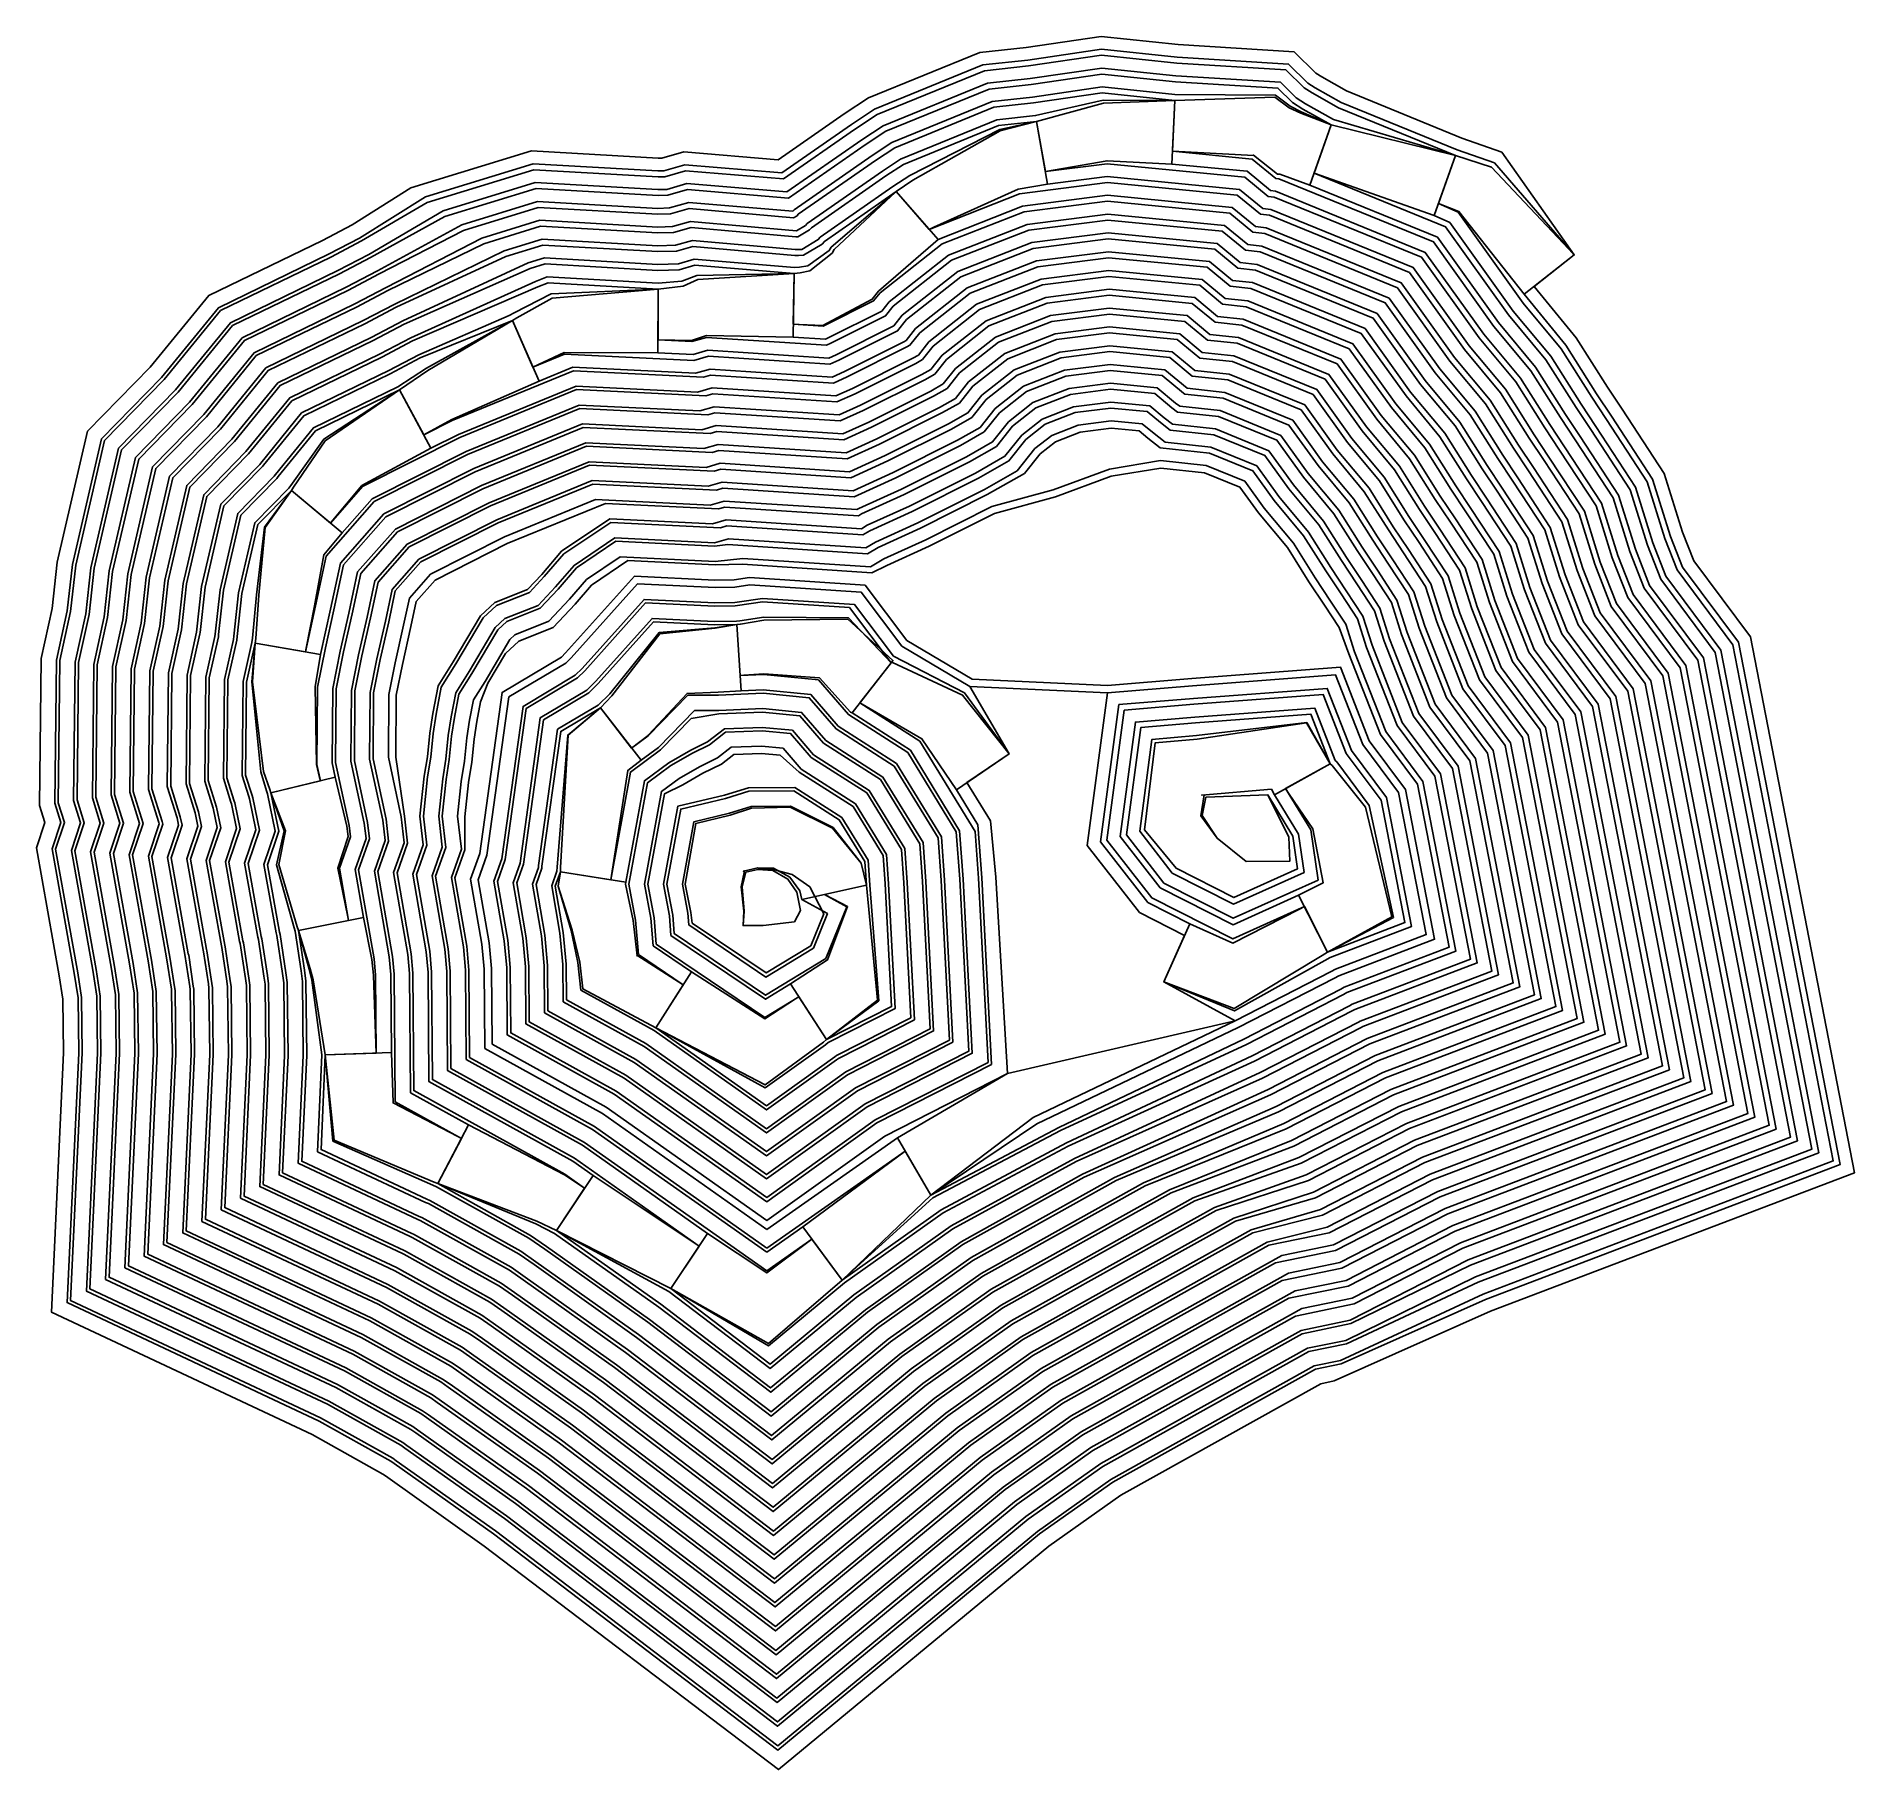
# Model space of a CAD drawing. Extents: x 740379 to 741806, y 7642263 to 7643624.
import ezdxf

# ---------------------------------------------------------------- set-up
doc = ezdxf.new("R2010")
doc.units = 0

msp = doc.modelspace()

# ---------------------------------------------------------------- linework, layer by layer
at = {"layer": 'ROAD', "color": 7}
for points in [[(741587.872, 7643387.402, 280), (741612.266, 7643348.716, 280), (741623.781, 7643331.384, 280), (741656.972, 7643280.731, 280), (741671.261, 7643234.693, 280), (741680.042, 7643212.266, 280), (741724.514, 7643152.488, 280), (741806.372, 7642731.926, 280), (741520.568, 7642623.279, 280), (741397.751, 7642568.507, 280), (741387.371, 7642566.356, 280), (741230.474, 7642478.828, 280), (741173.942, 7642438.833, 280), (740961.563, 7642263.388, 280), (740730.756, 7642438.877, 280), (740653.094, 7642493.924, 280), (740651.054, 7642495.359, 280), (740595.55, 7642526.361, 280), (740390.912, 7642622.532, 280), (740400.478, 7642826.132, 280), (740399.932, 7642868.219, 280), (740397.106, 7642886.508, 280), (740379.141, 7642986.994, 280), (740385.846, 7643006.915, 280), (740381.676, 7643020.235, 280), (740382.861, 7643135.703, 280), (740391.552, 7643174.959, 280), (740395.529, 7643211.35, 280), (740419.347, 7643314.07, 280), (740468.454, 7643364.198, 280), (740514.45, 7643420.523, 280), (740603.66, 7643463.856, 280), (740626.898, 7643476.062, 280), (740673.082, 7643505.039, 280), (740767.803, 7643534.071, 280), (740867.104, 7643528.327, 280), (740870.134, 7643528.415, 280), (740887.265, 7643533.342, 280), (740961.509, 7643527.158, 280), (741013.244, 7643563.092, 280), (741032.252, 7643575.618, 280), (741119.689, 7643611.349, 280), (741155.989, 7643615.297, 280), (741214.936, 7643623.974, 280), (741275.482, 7643617.612, 280), (741366.396, 7643611.95, 280), (741383.509, 7643595.148, 280), (741388.056, 7643592.197, 280), (741407.604, 7643581.142, 280), (741498.023, 7643544.184, 280), (741529.389, 7643533.169, 280), (741586.261, 7643452.408, 280), (741554.834, 7643427.665, 280)], [(741495.213, 7643485.912, 270), (741546.253, 7643414.49, 270), (741575.965, 7643378.794, 270), (741599.987, 7643340.7, 270), (741611.534, 7643323.321, 270), (741643.579, 7643274.416, 270), (741657.475, 7643229.683, 270), (741667.105, 7643205.09, 270), (741710.759, 7643146.412, 270), (741789.62, 7642741.244, 270), (741514.783, 7642636.753, 270), (741402.679, 7642584.521, 270), (741382.186, 7642580.272, 270), (741222.636, 7642491.265, 270), (741164.939, 7642450.436, 270), (740961.185, 7642282.116, 270), (740739.408, 7642450.737, 270), (740661.558, 7642505.917, 270), (740658.878, 7642507.803, 270), (740602.174, 7642539.467, 270), (740406.036, 7642631.644, 270), (740415.161, 7642825.962, 270), (740414.597, 7642869.441, 270), (740411.581, 7642888.952, 270), (740394.253, 7642985.875, 270), (740401.279, 7643006.751, 270), (740396.378, 7643022.406, 270), (740397.524, 7643134.023, 270), (740406.058, 7643172.568, 270), (740410.026, 7643208.886, 270), (740432.717, 7643306.74, 270), (740479.481, 7643354.493, 270), (740523.774, 7643408.733, 270), (740610.319, 7643450.772, 270), (740634.24, 7643463.34, 270), (740686, 7643493.662, 270), (740769.584, 7643519.281, 270), (740867.096, 7643513.657, 270), (740872.41, 7643513.812, 270), (740888.731, 7643518.506, 270), (740965.545, 7643512.108, 270), (741021.415, 7643550.916, 270), (741039.124, 7643562.586, 270), (741123.325, 7643596.995, 270), (741157.937, 7643600.762, 270), (741215.243, 7643609.198, 270), (741274.358, 7643602.991, 270), (741360.026, 7643597.655, 270), (741374.292, 7643583.649, 270), (741380.573, 7643579.584, 270), (741401.196, 7643567.92, 270), (741493.078, 7643530.381, 270), (741479.707, 7643492.71, 270)], [(741382.113, 7643516.709, 260), (741485.294, 7643474.573, 260), (741534.747, 7643405.392, 260), (741564.078, 7643370.155, 260), (741587.708, 7643332.685, 260), (741599.287, 7643315.257, 260), (741630.187, 7643268.101, 260), (741643.69, 7643224.672, 260), (741654.168, 7643197.915, 260), (741697.003, 7643140.336, 260), (741772.868, 7642750.562, 260), (741508.843, 7642650.162, 260), (741406.864, 7642600.38, 260), (741377.001, 7642594.189, 260), (741214.798, 7642503.702, 260), (741155.935, 7642462.039, 260), (740960.807, 7642300.844, 260), (740748.061, 7642462.597, 260), (740670.023, 7642517.91, 260), (740666.701, 7642520.248, 260), (740608.798, 7642552.574, 260), (740421.159, 7642640.756, 260), (740429.844, 7642825.793, 260), (740429.262, 7642870.663, 260), (740426.056, 7642891.396, 260), (740409.366, 7642984.757, 260), (740416.713, 7643006.587, 260), (740411.081, 7643024.576, 260), (740412.187, 7643132.343, 260), (740420.563, 7643170.177, 260), (740424.524, 7643206.422, 260), (740446.086, 7643299.412, 260), (740490.509, 7643344.788, 260), (740533.098, 7643396.942, 260), (740616.979, 7643437.689, 260), (740641.356, 7643450.497, 260), (740699.712, 7643482.528, 260), (740771.366, 7643504.49, 260), (740867.089, 7643498.988, 260), (740874.685, 7643499.209, 260), (740890.196, 7643503.67, 260), (740969.581, 7643497.058, 260), (741029.585, 7643538.739, 260), (741045.997, 7643549.554, 260), (741126.963, 7643582.642, 260), (741159.886, 7643586.228, 260), (741215.55, 7643594.422, 260), (741273.235, 7643588.369, 260), (741353.656, 7643583.36, 260), (741365.08, 7643572.144, 260), (741373.119, 7643566.953, 260), (741395.462, 7643554.404, 260)], [(741333.539, 7643527.689, 250), (741351.928, 7643512.487, 250), (741354.294, 7643512.231, 250), (741475.829, 7643462.6, 250), (741523.242, 7643396.294, 250), (741552.19, 7643361.517, 250), (741575.429, 7643324.669, 250), (741587.04, 7643307.194, 250), (741616.796, 7643261.783, 250), (741629.906, 7643219.66, 250), (741641.231, 7643190.739, 250), (741683.247, 7643134.261, 250), (741756.116, 7642759.879, 250), (741502.966, 7642663.614, 250), (741410.334, 7642616.091, 250), (741371.816, 7642608.106, 250), (741206.96, 7642516.138, 250), (741146.931, 7642473.641, 250), (740960.429, 7642319.572, 250), (740756.713, 7642474.458, 250), (740678.487, 7642529.904, 250), (740674.524, 7642532.693, 250), (740615.421, 7642565.681, 250), (740436.283, 7642649.869, 250), (740444.526, 7642825.624, 250), (740443.927, 7642871.886, 250), (740440.532, 7642893.841, 250), (740424.478, 7642983.639, 250), (740432.146, 7643006.423, 250), (740425.783, 7643026.747, 250), (740426.85, 7643130.663, 250), (740435.069, 7643167.786, 250), (740439.022, 7643203.958, 250), (740459.456, 7643292.086, 250), (740501.537, 7643335.085, 250), (740542.422, 7643385.152, 250), (740623.639, 7643424.606, 250), (740648.264, 7643437.544, 250), (740714.403, 7643471.695, 250), (740773.15, 7643489.701, 250), (740867.083, 7643484.318, 250), (740876.96, 7643484.605, 250), (740891.649, 7643488.83, 250), (740973.465, 7643481.567, 250), (740976.199, 7643483.184, 250), (740977.199, 7643484.495, 250), (741037.756, 7643526.563, 250), (741052.87, 7643536.523, 250), (741130.601, 7643568.288, 250), (741161.835, 7643571.694, 250), (741215.859, 7643579.646, 250), (741272.829, 7643573.712, 250), (741270.828, 7643533.773, 250)], [(741219.598, 7643524.011, 240), (741327.656, 7643513.528, 240), (741345.977, 7643498.381, 240), (741350.664, 7643497.875, 240), (741466.365, 7643450.626, 240), (741511.737, 7643387.196, 240), (741540.303, 7643352.878, 240), (741563.15, 7643316.653, 240), (741574.793, 7643299.131, 240), (741603.406, 7643255.464, 240), (741616.122, 7643214.646, 240), (741628.293, 7643183.563, 240), (741669.492, 7643128.185, 240), (741739.364, 7642769.197, 240), (741496.995, 7642677.031, 240), (741412.092, 7642633.473, 240), (741372.41, 7642625.246, 240), (741199.12, 7642528.574, 240), (741137.926, 7642485.243, 240), (740960.05, 7642338.3, 240), (740765.366, 7642486.318, 240), (740686.952, 7642541.897, 240), (740682.346, 7642545.138, 240), (740622.043, 7642578.789, 240), (740451.406, 7642658.981, 240), (740459.209, 7642825.455, 240), (740458.592, 7642873.109, 240), (740455.007, 7642896.286, 240), (740439.59, 7642982.52, 240), (740447.579, 7643006.259, 240), (740440.486, 7643028.917, 240), (740441.513, 7643128.983, 240), (740449.575, 7643165.395, 240), (740453.519, 7643201.494, 240), (740472.827, 7643284.76, 240), (740512.566, 7643325.383, 240), (740551.746, 7643373.361, 240), (740630.299, 7643411.523, 240), (740654.982, 7643424.493, 240), (740730.286, 7643461.227, 240), (740774.935, 7643474.912, 240), (740867.077, 7643469.649, 240), (740879.235, 7643470.002, 240), (740893.075, 7643473.983, 240), (740975.386, 7643466.674, 240), (740976.935, 7643466.582, 240), (740986.125, 7643472.02, 240), (740987.459, 7643473.769, 240), (741045.926, 7643514.387, 240), (741059.742, 7643523.491, 240), (741134.24, 7643553.935, 240), (741164.217, 7643557.204, 240), (741171.131, 7643517.817, 240)], [(741079.959, 7643472.479, 230), (741150.723, 7643500.427, 230), (741219.822, 7643509.257, 230), (741321.772, 7643499.367, 230), (741340.027, 7643484.275, 230), (741347.035, 7643483.518, 230), (741456.903, 7643438.652, 230), (741500.233, 7643378.097, 230), (741528.415, 7643344.239, 230), (741550.872, 7643308.637, 230), (741562.546, 7643291.068, 230), (741590.017, 7643249.144, 230), (741602.338, 7643209.632, 230), (741615.356, 7643176.387, 230), (741655.736, 7643122.109, 230), (741722.613, 7642778.514, 230), (741491.024, 7642690.448, 230), (741407.168, 7642647.427, 230), (741367.177, 7642639.136, 230), (741191.28, 7642541.009, 230), (741128.921, 7642496.844, 230), (740959.672, 7642357.028, 230), (740774.018, 7642498.178, 230), (740695.416, 7642553.891, 230), (740690.168, 7642557.584, 230), (740628.665, 7642591.896, 230), (740466.528, 7642668.094, 230), (740473.892, 7642825.287, 230), (740473.257, 7642874.332, 230), (740469.482, 7642898.731, 230), (740454.702, 7642981.402, 230), (740463.013, 7643006.095, 230), (740455.189, 7643031.088, 230), (740456.176, 7643127.303, 230), (740464.08, 7643163.004, 230), (740468.017, 7643199.031, 230), (740486.198, 7643277.437, 230), (740523.596, 7643315.681, 230), (740561.07, 7643361.571, 230), (740636.96, 7643398.44, 230), (740661.53, 7643411.355, 230), (740747.607, 7643451.199, 230), (740776.721, 7643460.123, 230), (740867.073, 7643454.979, 230), (740881.51, 7643455.399, 230), (740894.501, 7643459.135, 230), (740974.371, 7643452.046, 230), (740977.395, 7643451.866, 230), (740981.356, 7643452.16, 230), (740996.051, 7643460.856, 230), (740997.719, 7643463.043, 230), (741054.144, 7643502.242, 230)], [(740973.289, 7643397.961, 220), (740996.635, 7643396.443, 220), (741036.305, 7643416.265, 220), (741041.361, 7643422.608, 220), (741090.077, 7643461.033, 220), (741154.392, 7643486.113, 220), (741220.047, 7643494.503, 220), (741315.889, 7643485.206, 220), (741334.076, 7643470.169, 220), (741343.405, 7643469.162, 220), (741447.441, 7643426.677, 220), (741488.729, 7643368.997, 220), (741516.528, 7643335.6, 220), (741538.593, 7643300.621, 220), (741550.299, 7643283.004, 220), (741576.629, 7643242.821, 220), (741588.555, 7643204.616, 220), (741602.419, 7643169.211, 220), (741641.98, 7643116.033, 220), (741705.861, 7642787.831, 220), (741485.054, 7642703.865, 220), (741402.244, 7642661.381, 220), (741361.945, 7642653.026, 220), (741183.44, 7642553.445, 220), (741119.915, 7642508.445, 220), (740959.294, 7642375.756, 220), (740782.67, 7642510.038, 220), (740703.88, 7642565.884, 220), (740697.989, 7642570.03, 220), (740635.287, 7642605.004, 220), (740481.651, 7642677.207, 220), (740488.575, 7642825.111, 220), (740487.971, 7642875.01, 220), (740487.786, 7642876.432, 220), (740483.957, 7642901.176, 220), (740469.814, 7642980.283, 220), (740478.334, 7643005.599, 220), (740477.936, 7643007.56, 220), (740469.891, 7643033.258, 220), (740470.839, 7643125.623, 220), (740478.586, 7643160.613, 220), (740482.514, 7643196.567, 220), (740499.569, 7643270.114, 220), (740534.627, 7643305.98, 220), (740570.394, 7643349.781, 220), (740643.622, 7643385.358, 220), (740667.927, 7643398.141, 220), (740766.648, 7643441.699, 220), (740778.509, 7643445.334, 220), (740867.069, 7643440.31, 220), (740883.786, 7643440.796, 220), (740895.98, 7643444.303, 220), (740974.018, 7643437.943, 220)], [(740893.587, 7643384.342, 210), (740905.23, 7643387.69, 210), (740999.361, 7643381.572, 210), (741002.702, 7643383.083, 210), (741045.753, 7643404.595, 210), (741051.771, 7643412.144, 210), (741097.441, 7643448.166, 210), (741158.04, 7643471.797, 210), (741220.271, 7643479.75, 210), (741310.005, 7643471.045, 210), (741328.125, 7643456.064, 210), (741339.776, 7643454.806, 210), (741437.981, 7643414.701, 210), (741477.226, 7643359.897, 210), (741504.641, 7643326.961, 210), (741526.315, 7643292.605, 210), (741538.052, 7643274.941, 210), (741563.243, 7643236.497, 210), (741574.773, 7643199.598, 210), (741589.482, 7643162.035, 210), (741628.225, 7643109.957, 210), (741689.109, 7642797.149, 210), (741479.083, 7642717.282, 210), (741397.32, 7642675.335, 210), (741356.712, 7642666.916, 210), (741175.598, 7642565.88, 210), (741110.909, 7642520.046, 210), (740958.915, 7642394.484, 210), (740791.323, 7642521.898, 210), (740712.341, 7642577.88, 210), (740705.687, 7642582.545, 210), (740641.908, 7642618.112, 210), (740496.773, 7642686.32, 210), (740503.258, 7642824.935, 210), (740502.639, 7642876.052, 210), (740502.317, 7642878.52, 210), (740498.701, 7642902.792, 210), (740498.405, 7642903.774, 210), (740484.926, 7642979.165, 210), (740493.506, 7643004.657, 210), (740492.13, 7643011.354, 210), (740484.594, 7643035.429, 210), (740485.502, 7643123.943, 210), (740493.091, 7643158.222, 210), (740497.012, 7643194.103, 210), (740512.94, 7643262.794, 210), (740545.658, 7643296.28, 210), (740579.718, 7643337.991, 210), (740650.286, 7643372.277, 210), (740674.257, 7643384.893, 210), (740772.683, 7643427.25, 210), (740780.908, 7643430.511, 210), (740867.163, 7643425.618, 210), (740867.087, 7643385.629, 210)], [(740768.945, 7643364.345, 200), (740793.732, 7643374.513, 200), (740895.303, 7643369.578, 200), (740906.828, 7643372.892, 200), (741002.068, 7643366.702, 200), (741009.083, 7643369.88, 200), (741055.202, 7643392.924, 200), (741062.181, 7643401.679, 200), (741104.806, 7643435.299, 200), (741161.687, 7643457.481, 200), (741220.495, 7643464.996, 200), (741304.121, 7643456.884, 200), (741322.175, 7643441.958, 200), (741336.146, 7643440.449, 200), (741428.522, 7643402.725, 200), (741465.723, 7643350.796, 200), (741492.754, 7643318.321, 200), (741514.036, 7643284.588, 200), (741525.805, 7643266.878, 200), (741549.858, 7643230.17, 200), (741560.991, 7643194.579, 200), (741576.545, 7643154.859, 200), (741614.469, 7643103.882, 200), (741672.357, 7642806.466, 200), (741473.112, 7642730.699, 200), (741392.306, 7642689.243, 200), (741345.341, 7642677.382, 200), (741167.757, 7642578.314, 200), (741101.902, 7642531.646, 200), (740958.537, 7642413.212, 200), (740799.975, 7642533.758, 200), (740720.789, 7642589.885, 200), (740713.375, 7642595.065, 200), (740648.529, 7642631.221, 200), (740511.895, 7642695.433, 200), (740517.94, 7642824.759, 200), (740517.307, 7642877.095, 200), (740516.852, 7642880.576, 200), (740513.063, 7642906.01, 200), (740512.705, 7642907.197, 200), (740500.039, 7642978.047, 200), (740508.683, 7643003.732, 200), (740506.32, 7643015.162, 200), (740499.296, 7643037.599, 200), (740500.165, 7643122.259, 200), (740507.498, 7643154.948, 200), (740507.613, 7643155.976, 200), (740511.51, 7643191.639, 200), (740526.308, 7643255.456, 200), (740556.591, 7643286.306, 200), (740557.302, 7643287.331, 200), (740589.043, 7643326.201, 200), (740656.953, 7643359.197, 200), (740680.459, 7643371.584, 200), (740752.785, 7643400.931, 200)], [(740705.476, 7643322.444, 190), (740800.646, 7643361.482, 190), (740902.927, 7643356.513, 190), (740908.426, 7643358.094, 190), (741004.777, 7643351.832, 190), (741015.468, 7643356.678, 190), (741062.433, 7643380.153, 190), (741064.881, 7643381.543, 190), (741072.591, 7643391.215, 190), (741112.17, 7643422.433, 190), (741165.334, 7643443.165, 190), (741220.72, 7643450.242, 190), (741298.238, 7643442.722, 190), (741316.224, 7643427.852, 190), (741332.516, 7643426.093, 190), (741419.065, 7643390.749, 190), (741454.222, 7643341.694, 190), (741480.868, 7643309.682, 190), (741501.758, 7643276.572, 190), (741513.558, 7643258.814, 190), (741536.474, 7643223.842, 190), (741547.209, 7643189.559, 190), (741563.607, 7643147.683, 190), (741600.713, 7643097.806, 190), (741655.606, 7642815.783, 190), (741467.141, 7642744.116, 190), (741387.021, 7642703.012, 190), (741332.811, 7642687.201, 190), (741159.914, 7642590.748, 190), (741092.895, 7642543.246, 190), (740958.158, 7642431.94, 190), (740808.628, 7642545.619, 190), (740729.227, 7642601.897, 190), (740721.054, 7642607.59, 190), (740655.149, 7642644.329, 190), (740527.016, 7642704.546, 190), (740532.623, 7642824.584, 190), (740531.975, 7642878.138, 190), (740531.387, 7642882.633, 190), (740527.425, 7642909.228, 190), (740527.005, 7642910.62, 190), (740515.151, 7642976.928, 190), (740523.863, 7643002.815, 190), (740520.508, 7643018.977, 190), (740513.999, 7643039.77, 190), (740514.828, 7643120.559, 190), (740521.996, 7643152.516, 190), (740522.204, 7643154.365, 190), (740526.007, 7643189.175, 190), (740539.675, 7643248.119, 190), (740567.95, 7643276.921, 190), (740568.971, 7643278.413, 190), (740598.367, 7643314.411, 190), (740664.215, 7643346.406, 190), (740683.185, 7643311.195, 190)], [(740610.04, 7643241.937, 180), (740635.243, 7643270.557, 180), (740711.481, 7643309.041, 180), (740803.195, 7643346.662, 180), (740904.595, 7643341.735, 180), (740910.024, 7643343.296, 180), (741007.489, 7643336.962, 180), (741021.854, 7643343.478, 180), (741069.443, 7643367.272, 180), (741074.582, 7643370.19, 180), (741083.001, 7643380.75, 180), (741119.534, 7643409.566, 180), (741168.982, 7643428.848, 180), (741220.944, 7643435.489, 180), (741292.354, 7643428.561, 180), (741310.274, 7643413.746, 180), (741328.887, 7643411.737, 180), (741409.609, 7643378.772, 180), (741442.72, 7643332.591, 180), (741468.981, 7643301.042, 180), (741489.48, 7643268.555, 180), (741501.311, 7643250.751, 180), (741523.091, 7643217.512, 180), (741533.429, 7643184.538, 180), (741550.67, 7643140.507, 180), (741586.958, 7643091.73, 180), (741638.854, 7642825.1, 180), (741460.941, 7642757.415, 180), (741381.508, 7642716.663, 180), (741319.019, 7642696.316, 180), (741152.071, 7642603.182, 180), (741083.888, 7642554.846, 180), (740957.779, 7642450.668, 180), (740817.28, 7642557.479, 180), (740737.655, 7642613.916, 180), (740728.725, 7642620.12, 180), (740661.768, 7642657.438, 180), (740542.137, 7642713.66, 180), (740547.306, 7642824.409, 180), (740546.643, 7642879.183, 180), (740545.922, 7642884.69, 180), (740541.787, 7642912.447, 180), (740541.306, 7642914.043, 180), (740530.263, 7642975.81, 180), (740539.034, 7643001.872, 180), (740534.873, 7643022.348, 180), (740534.466, 7643023.526, 180), (740528.701, 7643041.94, 180), (740529.491, 7643118.858, 180), (740536.495, 7643150.084, 180), (740536.794, 7643152.753, 180), (740540.505, 7643186.711, 180), (740553.043, 7643240.781, 180), (740579.326, 7643267.555, 180)], [(740590.397, 7643140.842, 170), (740598.341, 7643176.874, 170), (740606.693, 7643215.924, 170), (740644.388, 7643258.73, 170), (740717.486, 7643295.638, 170), (740805.745, 7643331.841, 170), (740906.262, 7643326.957, 170), (740911.621, 7643328.498, 170), (741010.203, 7643322.091, 170), (741028.243, 7643330.279, 170), (741076.454, 7643354.391, 170), (741084.284, 7643358.837, 170), (741093.411, 7643370.286, 170), (741126.898, 7643396.699, 170), (741172.629, 7643414.532, 170), (741221.168, 7643420.735, 170), (741286.471, 7643414.4, 170), (741304.323, 7643399.641, 170), (741325.257, 7643397.38, 170), (741400.155, 7643366.794, 170), (741431.22, 7643323.488, 170), (741457.095, 7643292.402, 170), (741477.202, 7643260.538, 170), (741489.064, 7643242.688, 170), (741509.709, 7643211.18, 170), (741519.648, 7643179.514, 170), (741537.733, 7643133.332, 170), (741573.202, 7643085.654, 170), (741622.103, 7642834.415, 170), (741454.74, 7642770.714, 170), (741375.8, 7642730.215, 170), (741303.831, 7642704.653, 170), (741144.228, 7642615.616, 170), (741074.88, 7642566.445, 170), (740957.401, 7642469.395, 170), (740825.932, 7642569.339, 170), (740746.075, 7642625.941, 170), (740736.398, 7642632.649, 170), (740668.847, 7642670.395, 170), (740667.759, 7642670.843, 170), (740557.258, 7642722.773, 170), (740561.988, 7642824.234, 170), (740561.311, 7642880.228, 170), (740560.457, 7642886.748, 170), (740556.149, 7642915.665, 170), (740555.606, 7642917.465, 170), (740545.375, 7642974.691, 170), (740554.206, 7643000.928, 170), (740549.065, 7643026.225, 170), (740548.422, 7643028.08, 170), (740543.404, 7643044.111, 170), (740544.153, 7643117.158, 170), (740550.993, 7643147.648, 170)], [(740602.118, 7643039.558, 160), (740599.355, 7643052.401, 160), (740599.842, 7643113.232, 160), (740605.997, 7643143.941, 160), (740612.687, 7643173.767, 160), (740620.245, 7643209.102, 160), (740653.533, 7643246.903, 160), (740723.492, 7643282.235, 160), (740808.294, 7643317.02, 160), (740907.93, 7643312.179, 160), (740913.219, 7643313.701, 160), (741012.918, 7643307.221, 160), (741034.634, 7643317.08, 160), (741083.465, 7643341.51, 160), (741093.985, 7643347.483, 160), (741103.821, 7643359.822, 160), (741134.262, 7643383.832, 160), (741176.276, 7643400.216, 160), (741221.392, 7643405.981, 160), (741280.587, 7643400.239, 160), (741298.373, 7643385.535, 160), (741321.628, 7643383.024, 160), (741390.702, 7643354.816, 160), (741419.72, 7643314.384, 160), (741445.209, 7643283.762, 160), (741464.924, 7643252.521, 160), (741476.817, 7643234.624, 160), (741496.329, 7643204.846, 160), (741505.869, 7643174.49, 160), (741524.796, 7643126.156, 160), (741559.446, 7643079.579, 160), (741605.352, 7642843.728, 160), (741448.536, 7642784.012, 160), (741370.167, 7642743.774, 160), (741287.087, 7642712.121, 160), (741136.384, 7642628.049, 160), (741065.872, 7642578.044, 160), (740957.022, 7642488.123, 160), (740834.584, 7642581.2, 160), (740754.487, 7642637.971, 160), (740744.065, 7642645.181, 160), (740675.238, 7642683.64, 160), (740673.734, 7642684.254, 160), (740572.378, 7642731.887, 160), (740576.671, 7642824.059, 160), (740575.979, 7642881.274, 160), (740574.992, 7642888.806, 160), (740570.511, 7642918.883, 160), (740569.906, 7642920.888, 160), (740560.487, 7642973.573, 160), (740569.377, 7642999.985, 160), (740563.257, 7643030.099, 160)], [(740624.089, 7642929.959, 150), (740616.978, 7642971.055, 150), (740625.663, 7642995.745, 150), (740624.7, 7643004.398, 150), (740614.047, 7643053.904, 150), (740614.51, 7643111.717, 150), (740620.351, 7643140.862, 150), (740627.03, 7643170.638, 150), (740633.798, 7643202.28, 150), (740662.678, 7643235.076, 150), (740729.498, 7643268.832, 150), (740810.844, 7643302.2, 150), (740909.597, 7643297.402, 150), (740914.817, 7643298.903, 150), (741015.634, 7643292.35, 150), (741041.027, 7643303.883, 150), (741090.477, 7643328.629, 150), (741103.686, 7643336.13, 150), (741114.231, 7643349.357, 150), (741141.627, 7643370.965, 150), (741179.924, 7643385.9, 150), (741221.617, 7643391.228, 150), (741274.704, 7643386.078, 150), (741292.422, 7643371.429, 150), (741317.998, 7643368.667, 150), (741381.251, 7643342.836, 150), (741408.221, 7643305.278, 150), (741433.323, 7643275.121, 150), (741452.647, 7643244.503, 150), (741464.57, 7643226.561, 150), (741482.951, 7643198.509, 150), (741492.09, 7643169.463, 150), (741511.858, 7643118.98, 150), (741545.691, 7643073.503, 150), (741588.601, 7642853.038, 150), (741442.33, 7642797.308, 150), (741364.346, 7642757.246, 150), (741268.596, 7642718.615, 150), (741128.539, 7642640.482, 150), (741056.863, 7642589.642, 150), (740956.643, 7642506.851, 150), (740843.236, 7642593.06, 150), (740762.893, 7642650.006, 150), (740751.726, 7642657.715, 150), (740681.614, 7642696.893, 150), (740679.697, 7642697.672, 150), (740587.498, 7642741.001, 150), (740591.354, 7642823.885, 150), (740590.647, 7642882.32, 150), (740589.527, 7642890.865, 150), (740584.874, 7642922.094, 150)], [(740645.304, 7642887.052, 140), (740644.206, 7642899.796, 140), (740632.094, 7642969.791, 140), (740640.624, 7642994.039, 140), (740639.178, 7643006.892, 140), (740628.739, 7643055.408, 140), (740629.178, 7643110.203, 140), (740634.704, 7643137.783, 140), (740641.372, 7643167.51, 140), (740647.35, 7643195.458, 140), (740671.824, 7643223.25, 140), (740735.506, 7643255.43, 140), (740813.393, 7643287.379, 140), (740911.265, 7643282.624, 140), (740916.415, 7643284.105, 140), (741018.351, 7643277.48, 140), (741047.421, 7643290.686, 140), (741097.49, 7643315.749, 140), (741113.388, 7643324.777, 140), (741124.641, 7643338.893, 140), (741148.991, 7643358.099, 140), (741183.571, 7643371.583, 140), (741221.841, 7643376.474, 140), (741268.82, 7643371.917, 140), (741286.472, 7643357.323, 140), (741314.368, 7643354.311, 140), (741371.803, 7643330.857, 140), (741396.722, 7643296.172, 140), (741421.437, 7643266.481, 140), (741440.369, 7643236.486, 140), (741452.323, 7643218.497, 140), (741469.574, 7643192.171, 140), (741478.311, 7643164.436, 140), (741498.921, 7643111.804, 140), (741531.935, 7643067.427, 140), (741571.851, 7642862.347, 140), (741436.121, 7642810.603, 140), (741358.365, 7642770.644, 140), (741248.134, 7642724.009, 140), (741120.694, 7642652.915, 140), (741047.854, 7642601.241, 140), (740956.264, 7642525.578, 140), (740851.888, 7642604.92, 140), (740771.292, 7642662.045, 140), (740759.383, 7642670.252, 140), (740687.978, 7642710.153, 140), (740685.65, 7642711.094, 140), (740602.586, 7642750.13, 140), (740605.803, 7642824.509, 140), (740645.775, 7642825.888, 140)], [(740712.758, 7642758.916, 130), (740660.748, 7642787.69, 130), (740659.969, 7642887.846, 130), (740658.758, 7642901.794, 130), (740647.211, 7642968.526, 130), (740655.587, 7642992.34, 130), (740653.656, 7643009.394, 130), (740643.431, 7643056.911, 130), (740643.846, 7643108.688, 130), (740649.058, 7643134.704, 130), (740655.714, 7643164.381, 130), (740660.902, 7643188.636, 130), (740680.971, 7643211.425, 130), (740741.513, 7643242.028, 130), (740815.943, 7643272.558, 130), (740912.932, 7643267.846, 130), (740918.013, 7643269.307, 130), (741021.069, 7643262.609, 130), (741053.816, 7643277.489, 130), (741104.503, 7643302.869, 130), (741123.089, 7643313.424, 130), (741135.051, 7643328.428, 130), (741156.355, 7643345.232, 130), (741187.218, 7643357.267, 130), (741222.065, 7643361.72, 130), (741262.937, 7643357.755, 130), (741279.651, 7643343.944, 130), (741280.596, 7643343.209, 130), (741310.739, 7643339.955, 130), (741362.356, 7643318.876, 130), (741385.225, 7643287.065, 130), (741409.551, 7643257.84, 130), (741428.092, 7643228.468, 130), (741440.076, 7643210.434, 130), (741456.198, 7643185.83, 130), (741464.534, 7643159.406, 130), (741485.984, 7643104.628, 130), (741518.179, 7643061.351, 130), (741555.102, 7642871.653, 130), (741429.911, 7642823.897, 130), (741352.247, 7642783.976, 130), (741225.443, 7642728.16, 130), (741112.848, 7642665.347, 130), (741038.845, 7642612.839, 130), (740955.885, 7642544.306, 130), (740860.54, 7642616.781, 130), (740779.685, 7642674.089, 130), (740767.036, 7642682.792, 130), (740694.341, 7642723.413, 130)], [(740793.919, 7642730.791, 120), (740675.361, 7642796.382, 120), (740674.635, 7642888.646, 120), (740673.309, 7642903.795, 120), (740662.327, 7642967.262, 120), (740670.553, 7642990.646, 120), (740668.162, 7643011.733, 120), (740661.214, 7643058.094, 120), (740661.605, 7643106.855, 120), (740666.431, 7643130.948, 120), (740673.082, 7643160.605, 120), (740677.311, 7643180.376, 120), (740692.046, 7643197.109, 120), (740748.696, 7643225.763, 120), (740825.782, 7643257.383, 120), (740914.6, 7643253.068, 120), (740919.611, 7643254.509, 120), (741024.366, 7643247.701, 120), (741026.708, 7643249.066, 120), (741060.213, 7643264.294, 120), (741111.516, 7643289.99, 120), (741132.79, 7643302.07, 120), (741145.461, 7643317.964, 120), (741163.719, 7643332.365, 120), (741190.866, 7643342.951, 120), (741222.289, 7643346.967, 120), (741257.056, 7643343.594, 120), (741270.533, 7643332.46, 120), (741274.882, 7643329.078, 120), (741307.109, 7643325.598, 120), (741352.911, 7643306.894, 120), (741373.728, 7643277.957, 120), (741397.666, 7643249.199, 120), (741415.814, 7643220.45, 120), (741427.829, 7643202.37, 120), (741442.824, 7643179.486, 120), (741450.757, 7643154.374, 120), (741473.047, 7643097.452, 120), (741504.424, 7643055.275, 120), (741538.353, 7642880.957, 120), (741423.698, 7642837.191, 120), (741346.011, 7642797.252, 120), (741200.216, 7642730.896, 120), (741105.002, 7642677.779, 120), (741029.835, 7642624.436, 120), (740955.505, 7642563.033, 120), (740869.181, 7642628.649, 120), (740787.295, 7642686.498, 120), (740809.479, 7642719.778, 120)], [(740801.547, 7642743.347, 110), (740689.972, 7642805.075, 110), (740689.3, 7642889.453, 110), (740687.86, 7642905.801, 110), (740677.443, 7642965.997, 110), (740685.518, 7642988.952, 110), (740682.93, 7643011.78, 110), (740686.233, 7643042.703, 110), (740688.704, 7643058.251, 110), (740690.552, 7643076.692, 110), (740692.945, 7643091.866, 110), (740696.975, 7643113.04, 110), (740708.515, 7643131.517, 110), (740729.81, 7643167.51, 110), (740740.411, 7643177.238, 110), (740766.111, 7643187.472, 110), (740777.805, 7643199.923, 110), (740793.229, 7643217.799, 110), (740829.933, 7643242.485, 110), (740916.268, 7643238.29, 110), (740921.208, 7643239.711, 110), (741027.893, 7643232.778, 110), (741033.235, 7643235.926, 110), (741066.611, 7643251.099, 110), (741118.53, 7643277.11, 110), (741142.491, 7643290.717, 110), (741155.871, 7643307.5, 110), (741171.083, 7643319.498, 110), (741194.513, 7643328.635, 110), (741222.514, 7643332.213, 110), (741251.176, 7643329.433, 110), (741261.415, 7643320.976, 110), (741269.168, 7643314.947, 110), (741303.48, 7643311.242, 110), (741343.469, 7643294.912, 110), (741362.233, 7643268.847, 110), (741385.78, 7643240.558, 110), (741403.537, 7643212.432, 110), (741415.582, 7643194.307, 110), (741429.452, 7643173.14, 110), (741436.981, 7643149.341, 110), (741460.109, 7643090.276, 110), (741490.668, 7643049.2, 110), (741521.601, 7642890.274, 110), (741418.291, 7642850.985, 110), (741416.807, 7642850.135, 110), (741339.72, 7642810.501, 110), (741194.015, 7642743.078, 110), (741097.211, 7642690.251, 110), (741020.825, 7642636.034, 110), (740955.126, 7642581.76, 110), (740877.163, 7642641.022, 110), (740899.346, 7642674.301, 110)], [(740952.408, 7642654.809, 100), (740809.356, 7642755.803, 100), (740704.583, 7642813.768, 100), (740703.965, 7642890.264, 100), (740702.41, 7642907.81, 100), (740692.56, 7642964.733, 100), (740700.484, 7642987.259, 100), (740697.698, 7643011.828, 100), (740700.779, 7643040.703, 100), (740703.276, 7643056.443, 100), (740705.106, 7643074.741, 100), (740707.402, 7643089.308, 100), (740710.882, 7643107.595, 100), (740721.075, 7643123.918, 100), (740741.336, 7643158.164, 100), (740748.348, 7643164.598, 100), (740774.576, 7643175.043, 100), (740788.754, 7643190.141, 100), (740803.056, 7643206.717, 100), (740834.085, 7643227.586, 100), (740911.563, 7643223.822, 100), (740921.996, 7643224.966, 100), (741031.455, 7643217.852, 100), (741039.786, 7643222.797, 100), (741073.011, 7643237.905, 100), (741125.545, 7643264.231, 100), (741154.788, 7643280.837, 100), (741167.07, 7643296.243, 100), (741179.005, 7643305.657, 100), (741198.436, 7643313.234, 100), (741222.755, 7643316.342, 100), (741244.852, 7643314.199, 100), (741251.616, 7643308.615, 100), (741261.353, 7643301.042, 100), (741299.85, 7643296.885, 100), (741334.029, 7643282.928, 100), (741350.738, 7643259.737, 100), (741373.895, 7643231.916, 100), (741391.26, 7643204.414, 100), (741403.335, 7643186.243, 100), (741416.081, 7643166.792, 100), (741423.205, 7643144.306, 100), (741447.172, 7643083.1, 100), (741476.912, 7643043.124, 100), (741504.849, 7642899.591, 100), (741412, 7642864.28, 100), (741409.902, 7642863.073, 100), (741333.375, 7642823.723, 100), (741187.856, 7642755.286, 100), (741089.475, 7642702.761, 100), (741011.77, 7642647.594, 100), (740987.935, 7642679.712, 100)], [(740952.446, 7642672.752, 90), (740817.166, 7642768.259, 90), (740719.192, 7642822.462, 90), (740718.629, 7642891.081, 90), (740716.959, 7642909.822, 90), (740707.676, 7642963.468, 90), (740715.395, 7642985.411, 90), (740715.512, 7643011.257, 90), (740718.381, 7643038.224, 90), (740720.927, 7643054.333, 90), (740722.715, 7643072.311, 90), (740724.897, 7643086.172, 90), (740727.821, 7643101.534, 90), (740733.636, 7643116.319, 90), (740747.428, 7643139.631, 90), (740757.958, 7643149.294, 90), (740784.827, 7643159.994, 90), (740802.046, 7643178.339, 90), (740814.955, 7643193.3, 90), (740843.408, 7643212.437, 90), (740911.98, 7643209.111, 90), (740933.436, 7643209.529, 90), (741034.806, 7643202.94, 90), (741046.812, 7643208.664, 90), (741079.909, 7643223.718, 90), (741131.222, 7643249.433, 90), (741179.228, 7643262.634, 90), (741222.895, 7643278.699, 90), (741261.8, 7643285.129, 90), (741295.946, 7643281.442, 90), (741323.878, 7643270.035, 90), (741338.392, 7643249.914, 90), (741361.11, 7643222.62, 90), (741378.058, 7643195.781, 90), (741390.16, 7643177.571, 90), (741401.778, 7643159.84, 90), (741409.43, 7643139.269, 90), (741434.235, 7643075.924, 90), (741463.157, 7643037.048, 90), (741488.098, 7642908.908, 90), (741405.693, 7642877.569, 90), (741402.987, 7642876.005, 90), (741326.976, 7642836.918, 90), (741181.703, 7642767.498, 90), (741081.27, 7642714.46, 90), (741061.085, 7642748.946, 90)], [(741128.043, 7643008.087, 80), (741132.325, 7642964.006, 80), (741141.306, 7642809.853, 80), (741045.115, 7642760.774, 80), (740952.446, 7642694.507, 80), (740826.345, 7642783.493, 80), (740736.879, 7642832.989, 80), (740736.375, 7642892.181, 80), (740734.557, 7642912.365, 80), (740725.979, 7642961.937, 80), (740732.753, 7642981.194, 80), (740750.062, 7643105.417, 80), (740794.771, 7643132.052, 80), (740798.881, 7643136.094, 80), (740851, 7643194.275, 80), (740911.918, 7643191.333, 80), (740927.286, 7643191.632, 80), (740939.117, 7643193.353, 80), (741026.571, 7643187.669, 80), (741058.597, 7643145.241, 80), (741111.911, 7643113.62, 80), (741142.711, 7643060.669, 80), (741109.605, 7643038.238, 80)], [(741141.306, 7642809.853, 80), (741045.115, 7642760.774, 80), (740952.446, 7642694.507, 80), (740826.345, 7642783.493, 80), (740736.879, 7642832.989, 80), (740736.375, 7642892.181, 80), (740734.557, 7642912.365, 80), (740725.979, 7642961.937, 80), (740732.753, 7642981.194, 80), (740750.062, 7643105.417, 80), (740794.771, 7643132.052, 80), (740798.881, 7643136.094, 80), (740851, 7643194.275, 80), (740911.918, 7643191.333, 80), (740927.286, 7643191.632, 80), (740939.117, 7643193.353, 80), (741026.571, 7643187.669, 80), (741058.597, 7643145.241, 80), (741111.911, 7643113.62, 80), (741111.911, 7643113.62, 80), (741220.046, 7643108.665, 80), (741286.619, 7643114.261, 80), (741398.99, 7643122.67, 80), (741420.318, 7643068.205, 80), (741448.359, 7643030.512, 80), (741470.077, 7642918.93, 80), (741398.894, 7642891.859, 80), (741395.555, 7642889.92, 80), (741320.044, 7642851.087, 80), (741320.044, 7642851.087, 80)], [(741025.615, 7643100.791, 70), (741072.486, 7643070.831, 70), (741115.948, 7642999.759, 70), (741118.671, 7642963.187, 70), (741126.154, 7642818.602, 70), (741037.467, 7642773.352, 70), (740952.39, 7642712.513, 70), (740834.153, 7642795.949, 70), (740751.485, 7642841.685, 70), (740751.039, 7642893.013, 70), (740749.105, 7642914.385, 70), (740741.095, 7642960.673, 70), (740747.089, 7642977.71, 70), (740763.629, 7643096.412, 70), (740803.804, 7643120.346, 70), (740809.562, 7643126.017, 70), (740857.272, 7643179.276, 70), (740911.73, 7643176.651, 70), (740927.748, 7643176.837, 70), (740929.493, 7643177.119, 70), (740949.228, 7643179.989, 70), (741017.336, 7643175.563, 70), (741050.156, 7643132.323, 70)], [(740931.642, 7643122.262, 60), (740950.074, 7643122.983, 60), (740993.051, 7643118.777, 60), (741016.532, 7643091.548, 60), (741063.194, 7643061.722, 60), (741101.248, 7642999.494, 60), (741104.018, 7642962.293, 60), (741111.002, 7642827.351, 60), (741029.82, 7642785.93, 60), (740952.333, 7642730.519, 60), (740841.961, 7642808.406, 60), (740766.089, 7642850.381, 60), (740765.703, 7642893.849, 60), (740763.653, 7642916.409, 60), (740756.212, 7642959.409, 60), (740761.425, 7642974.227, 60), (740777.195, 7643087.407, 60), (740812.841, 7643108.643, 60), (740820.245, 7643115.942, 60), (740863.544, 7643164.277, 60), (740911.541, 7643161.968, 60), (740929.007, 7643162.171, 60)], [(741245.115, 7642936.104, 80), (741204.008, 7642988.919, 80), (741220.046, 7643108.665, 80), (741286.619, 7643114.261, 80), (741398.99, 7643122.67, 80), (741420.318, 7643068.205, 80), (741448.359, 7643030.512, 80), (741470.077, 7642918.93, 80), (741398.894, 7642891.859, 80), (741395.555, 7642889.92, 80), (741320.044, 7642851.087, 80), (741264.091, 7642881.732, 80), (741280.464, 7642918.215, 80)], [(740859.467, 7643074.935, 50), (740890.542, 7643106.704, 50), (740914.488, 7643106.9, 50), (740949.644, 7643108.276, 50), (740985.772, 7643104.739, 50), (741006.817, 7643080.336, 50), (741052.436, 7643051.176, 50), (741086.872, 7642994.864, 50), (741089.365, 7642961.398, 50), (741095.85, 7642836.1, 50), (741022.172, 7642798.508, 50), (740952.277, 7642748.526, 50), (740849.77, 7642820.862, 50), (740780.691, 7642859.079, 50), (740780.366, 7642894.69, 50), (740778.2, 7642918.434, 50), (740771.331, 7642958.126, 50), (740775.93, 7642971.098, 50), (740776.023, 7642972.627, 50), (740790.762, 7643078.402, 50), (740821.878, 7643096.939, 50), (740846.399, 7643065.342, 50)], [(740829.974, 7642961.984, 40), (740845.498, 7643046.472, 40), (740869.122, 7643063.811, 40), (740893.242, 7643088.471, 40), (740914.876, 7643092.224, 40), (740949.214, 7643093.568, 40), (740978.493, 7643090.702, 40), (740997.102, 7643069.123, 40), (741041.678, 7643040.631, 40), (741072.497, 7642990.234, 40), (741074.712, 7642960.504, 40), (741080.698, 7642844.849, 40), (741014.525, 7642811.086, 40), (740952.22, 7642766.532, 40), (740857.578, 7642833.318, 40), (740795.292, 7642867.778, 40), (740795.03, 7642895.536, 40), (740792.747, 7642920.462, 40), (740786.451, 7642956.843, 40), (740790.455, 7642968.138, 40)], [(741374.493, 7642940.808, 70), (741318.298, 7642915.502, 70), (741254.668, 7642947.704, 70), (741219.358, 7642993.07, 70), (741233.015, 7643095.041, 70), (741287.759, 7643099.642, 70), (741389.286, 7643107.24, 70), (741407.381, 7643061.029, 70), (741434.604, 7643024.436, 70), (741453.326, 7642928.247, 70), (741392.595, 7642905.151, 70)], [(741359.732, 7643033.505, 60), (741379.547, 7643001.23, 60), (741385.174, 7642961.7, 60), (741318.666, 7642931.749, 60), (741264.22, 7642959.303, 60), (741234.708, 7642997.221, 60), (741245.984, 7643081.416, 60), (741288.899, 7643085.023, 60), (741379.553, 7643091.807, 60), (741394.623, 7643053.048, 60)], [(740851.679, 7642903.278, 30), (740849.526, 7642930.151, 30), (740844.256, 7642958.485, 30), (740858.882, 7643038.087, 30), (740877.154, 7643051.498, 30), (740894.081, 7643061.26, 30), (740907.38, 7643067.815, 30), (740920.159, 7643077.74, 30), (740948.784, 7643078.86, 30), (740971.214, 7643076.665, 30), (740987.387, 7643057.911, 30), (741030.921, 7643030.085, 30), (741058.122, 7642985.604, 30), (741060.059, 7642959.609, 30), (741065.545, 7642853.619, 30), (741007.208, 7642824.007, 30), (741005.765, 7642822.868, 30), (740952.164, 7642784.538, 30), (740865.389, 7642845.773, 30), (740886.879, 7642879.505, 30)], [(740977.557, 7642870.029, 20), (740951.042, 7642853.883, 20), (740865.747, 7642911.491, 20), (740864.097, 7642932.085, 20), (740859.184, 7642958.501, 20), (740872.214, 7643029.416, 20), (740886.61, 7643036.434, 20), (740902.29, 7643045.491, 20), (740916.857, 7643052.671, 20), (740926.555, 7643060.203, 20), (740948.263, 7643061.053, 20), (740962.87, 7643059.623, 20), (740978.003, 7643046.488, 20), (741020.163, 7643019.539, 20), (741043.747, 7642980.973, 20), (741045.406, 7642958.715, 20), (741050.392, 7642862.39, 20), (740999.266, 7642836.438, 20)], [(740997.75, 7642950.327, 10), (741015.237, 7642940.664, 10), (740998.814, 7642900.16, 10), (740951.452, 7642871.32, 10), (740879.816, 7642919.703, 10), (740878.669, 7642934.018, 10), (740874.113, 7642958.517, 10), (740884.926, 7643017.367, 10), (740920.1, 7643025.798, 10), (740938.502, 7643031.37, 10), (740973.786, 7643031.761, 10), (741009.405, 7643008.993, 10), (741029.372, 7642976.343, 10), (741030.773, 7642957.552, 10)], [(741297.155, 7643026.845, 50), (741345.835, 7643028.529, 50), (741362.316, 7642995.368, 50), (741362.987, 7642976.421, 50), (741328.877, 7642976.263, 50), (741306.052, 7642994.524, 50), (741294.307, 7643012.254, 50)], [(740935.939, 7642967.927, 0), (740945.479, 7642969.916, 0), (740957.33, 7642969.264, 0), (740969.032, 7642962.422, 0), (740976.153, 7642952.199, 0), (740978.872, 7642937.888, 0), (740974.139, 7642928.847, 0), (740949.75, 7642925.905, 0), (740933.835, 7642926.008, 0), (740934.668, 7642937.152, 0), (740933.164, 7642956.243, 0)]]:
    msp.add_polyline3d(points, close=True, dxfattribs=at)
at = {"layer": 'ROAD', "color": 3}
for points in [[(741579.746, 7643381.541, 280), (741603.871, 7643343.281, 280), (741615.435, 7643325.876, 280), (741647.838, 7643276.425, 280), (741661.817, 7643231.383, 280), (741671.219, 7643207.373, 280), (741715.133, 7643148.344, 280), (741794.947, 7642738.281, 280), (741516.752, 7642632.526, 280), (741403.223, 7642581.897, 280), (741383.133, 7642577.732, 280), (741224.067, 7642488.995, 280), (741166.645, 7642448.37, 280), (740961.254, 7642278.697, 280), (740737.859, 7642448.551, 280), (740660.016, 7642503.726, 280), (740657.45, 7642505.532, 280), (740601.034, 7642537.042, 280), (740403.275, 7642629.981, 280), (740412.481, 7642825.928, 280), (740411.92, 7642869.218, 280), (740408.943, 7642888.48, 280), (740391.495, 7642986.08, 280), (740398.462, 7643006.781, 280), (740393.695, 7643022.009, 280), (740394.847, 7643134.329, 280), (740403.41, 7643173.004, 280), (740407.38, 7643209.336, 280), (740430.276, 7643308.078, 280), (740477.406, 7643356.187, 280), (740522.072, 7643410.885, 280), (740609.073, 7643453.144, 280), (740632.886, 7643465.652, 280), (740684.634, 7643498.12, 280), (740769.017, 7643523.984, 280), (740866.961, 7643518.318, 280), (740871.686, 7643518.456, 280), (740888.264, 7643523.224, 280), (740964.262, 7643516.894, 280), (741018.849, 7643554.809, 280), (741036.939, 7643566.73, 280), (741122.169, 7643601.56, 280), (741157.258, 7643605.376, 280), (741215.145, 7643613.897, 280), (741274.648, 7643607.645, 280), (741362.052, 7643602.201, 280), (741377.222, 7643587.307, 280), (741382.868, 7643583.643, 280), (741403.233, 7643572.125, 280), (741494.488, 7643534.826, 280), (741523.647, 7643524.698, 280), (741586.261, 7643452.408, 280), (741546.976, 7643421.477, 280)], [(741488.677, 7643477.859, 270), (741538.331, 7643408.376, 270), (741567.858, 7643372.902, 270), (741591.592, 7643335.265, 270), (741603.188, 7643317.813, 270), (741634.446, 7643270.11, 270), (741648.032, 7643226.372, 270), (741658.282, 7643200.197, 270), (741701.377, 7643142.269, 270), (741778.195, 7642747.599, 270), (741510.889, 7642645.971, 270), (741407.408, 7642597.756, 270), (741377.948, 7642591.649, 270), (741216.229, 7642501.432, 270), (741157.641, 7642459.973, 270), (740960.876, 7642297.425, 270), (740746.511, 7642460.411, 270), (740668.481, 7642515.719, 270), (740665.273, 7642517.976, 270), (740607.658, 7642550.149, 270), (740418.399, 7642639.093, 270), (740427.164, 7642825.758, 270), (740426.585, 7642870.44, 270), (740423.419, 7642890.925, 270), (740406.607, 7642984.961, 270), (740413.896, 7643006.617, 270), (740408.397, 7643024.18, 270), (740409.51, 7643132.649, 270), (740417.916, 7643170.613, 270), (740421.878, 7643206.872, 270), (740443.646, 7643300.75, 270), (740488.434, 7643346.483, 270), (740531.396, 7643399.094, 270), (740615.732, 7643440.061, 270), (740640.067, 7643452.846, 270), (740698.346, 7643486.987, 270), (740770.799, 7643509.194, 270), (740866.954, 7643503.649, 270), (740873.961, 7643503.853, 270), (740889.73, 7643508.388, 270), (740968.298, 7643501.844, 270), (741027.019, 7643542.633, 270), (741043.811, 7643553.699, 270), (741125.806, 7643587.206, 270), (741159.206, 7643590.842, 270), (741215.452, 7643599.121, 270), (741273.525, 7643593.023, 270), (741355.682, 7643587.906, 270), (741368.008, 7643575.804, 270), (741375.403, 7643571.019, 270), (741397.307, 7643558.716, 270), (741493.078, 7643530.381, 270), (741476.353, 7643483.261, 270)], [(741378.771, 7643507.272, 260), (741478.839, 7643466.408, 260), (741526.826, 7643399.278, 260), (741555.97, 7643364.264, 260), (741579.313, 7643327.25, 260), (741590.94, 7643309.75, 260), (741621.054, 7643263.793, 260), (741634.248, 7643221.36, 260), (741645.345, 7643193.021, 260), (741687.622, 7643136.193, 260), (741761.444, 7642756.916, 260), (741504.865, 7642659.347, 260), (741410.878, 7642613.467, 260), (741372.763, 7642605.565, 260), (741208.39, 7642513.868, 260), (741148.637, 7642471.575, 260), (740960.498, 7642316.154, 260), (740755.164, 7642472.271, 260), (740676.945, 7642527.712, 260), (740673.096, 7642530.421, 260), (740614.281, 7642563.256, 260), (740433.522, 7642648.206, 260), (740441.847, 7642825.589, 260), (740441.25, 7642871.663, 260), (740437.894, 7642893.369, 260), (740421.719, 7642983.843, 260), (740429.329, 7643006.453, 260), (740423.1, 7643026.35, 260), (740424.173, 7643130.969, 260), (740432.421, 7643168.222, 260), (740436.375, 7643204.408, 260), (740457.016, 7643293.423, 260), (740499.462, 7643336.78, 260), (740540.72, 7643387.304, 260), (740622.392, 7643426.978, 260), (740647.034, 7643439.925, 260), (740713.037, 7643476.153, 260), (740772.582, 7643494.404, 260), (740866.947, 7643488.979, 260), (740876.237, 7643489.249, 260), (740891.196, 7643493.552, 260), (740973.042, 7643486.735, 260), (740973.936, 7643487.907, 260), (741035.19, 7643530.457, 260), (741050.684, 7643540.667, 260), (741129.444, 7643572.853, 260), (741161.156, 7643576.307, 260), (741215.759, 7643584.345, 260), (741272.681, 7643578.373, 260), (741351.81, 7643577.876, 260), (741363.282, 7643569.278, 260), (741372.056, 7643564.734, 260), (741395.462, 7643554.404, 260)], [(741329.527, 7643518.032, 250), (741347.869, 7643502.867, 250), (741351.819, 7643502.44, 250), (741469.375, 7643454.434, 250), (741515.321, 7643390.179, 250), (741544.083, 7643355.625, 250), (741567.034, 7643319.234, 250), (741578.693, 7643301.687, 250), (741607.664, 7643257.474, 250), (741620.464, 7643216.347, 250), (741632.408, 7643185.845, 250), (741673.866, 7643130.117, 250), (741744.692, 7642766.234, 250), (741498.894, 7642672.764, 250), (741413.658, 7642629.035, 250), (741367.578, 7642619.482, 250), (741200.551, 7642526.304, 250), (741139.632, 7642483.177, 250), (740960.119, 7642334.882, 250), (740763.816, 7642484.132, 250), (740685.41, 7642539.706, 250), (740680.918, 7642542.866, 250), (740620.904, 7642576.364, 250), (740448.645, 7642657.318, 250), (740456.53, 7642825.421, 250), (740455.915, 7642872.886, 250), (740452.369, 7642895.814, 250), (740436.831, 7642982.724, 250), (740444.762, 7643006.289, 250), (740437.802, 7643028.521, 250), (740438.836, 7643129.29, 250), (740446.927, 7643165.831, 250), (740450.873, 7643201.944, 250), (740470.386, 7643286.097, 250), (740510.491, 7643327.077, 250), (740550.044, 7643375.513, 250), (740629.052, 7643413.895, 250), (740653.807, 7643426.901, 250), (740728.92, 7643465.685, 250), (740774.367, 7643479.615, 250), (740866.942, 7643474.31, 250), (740878.512, 7643474.646, 250), (740892.622, 7643478.705, 250), (740975.788, 7643471.322, 250), (740982.968, 7643475.571, 250), (740984.196, 7643477.18, 250), (741043.36, 7643518.28, 250), (741057.557, 7643527.635, 250), (741133.083, 7643558.5, 250), (741163.484, 7643561.815, 250), (741216.507, 7643573.8, 250), (741272.829, 7643573.712, 250), (741270.327, 7643523.775, 250)], [(741219.751, 7643513.949, 240), (741323.643, 7643503.871, 240), (741341.919, 7643488.761, 240), (741348.189, 7643488.084, 240), (741459.912, 7643442.46, 240), (741503.817, 7643381.08, 240), (741532.196, 7643346.986, 240), (741554.755, 7643311.218, 240), (741566.446, 7643293.623, 240), (741594.275, 7643251.154, 240), (741606.68, 7643211.332, 240), (741619.47, 7643178.669, 240), (741660.11, 7643124.041, 240), (741727.94, 7642775.551, 240), (741492.923, 7642686.181, 240), (741408.734, 7642642.989, 240), (741362.345, 7642633.372, 240), (741192.711, 7642538.74, 240), (741130.627, 7642494.778, 240), (740959.741, 7642353.61, 240), (740772.469, 7642495.992, 240), (740693.874, 7642551.699, 240), (740688.74, 7642555.312, 240), (740627.526, 7642589.471, 240), (740463.768, 7642666.431, 240), (740471.213, 7642825.252, 240), (740470.58, 7642874.109, 240), (740466.844, 7642898.259, 240), (740451.944, 7642981.606, 240), (740460.196, 7643006.125, 240), (740452.505, 7643030.691, 240), (740453.499, 7643127.61, 240), (740461.432, 7643163.44, 240), (740465.371, 7643199.48, 240), (740483.757, 7643278.773, 240), (740521.521, 7643317.376, 240), (740559.368, 7643363.723, 240), (740635.713, 7643400.812, 240), (740660.404, 7643413.787, 240), (740746.24, 7643455.657, 240), (740776.153, 7643464.826, 240), (740866.937, 7643459.641, 240), (740880.787, 7643460.043, 240), (740894.048, 7643463.857, 240), (740974.647, 7643456.7, 240), (740977.36, 7643456.539, 240), (740979.921, 7643456.73, 240), (740992.895, 7643464.406, 240), (740994.456, 7643466.454, 240), (741051.531, 7643506.104, 240), (741064.782, 7643514.837, 240), (741135.342, 7643550.861, 240), (741164.217, 7643557.204, 240), (741172.861, 7643507.957, 240)], [(741086.906, 7643464.471, 230), (741153.232, 7643490.666, 230), (741219.975, 7643499.195, 230), (741317.76, 7643489.709, 230), (741335.968, 7643474.655, 230), (741344.56, 7643473.728, 230), (741450.45, 7643430.485, 230), (741492.313, 7643371.98, 230), (741520.308, 7643338.347, 230), (741542.477, 7643303.202, 230), (741554.199, 7643285.56, 230), (741580.887, 7643244.832, 230), (741592.897, 7643206.316, 230), (741606.533, 7643171.493, 230), (741646.355, 7643117.965, 230), (741711.188, 7642784.868, 230), (741486.952, 7642699.598, 230), (741403.81, 7642656.943, 230), (741357.112, 7642647.262, 230), (741184.871, 7642551.175, 230), (741121.621, 7642506.379, 230), (740959.363, 7642372.338, 230), (740781.121, 7642507.852, 230), (740702.339, 7642563.693, 230), (740696.561, 7642567.758, 230), (740634.147, 7642602.579, 230), (740478.891, 7642675.544, 230), (740485.896, 7642825.078, 230), (740485.294, 7642874.82, 230), (740485.138, 7642876.022, 230), (740481.319, 7642900.704, 230), (740467.056, 7642980.488, 230), (740475.565, 7643005.771, 230), (740475.379, 7643006.759, 230), (740467.207, 7643032.862, 230), (740468.162, 7643125.93, 230), (740475.938, 7643161.05, 230), (740479.868, 7643197.016, 230), (740497.128, 7643271.451, 230), (740532.551, 7643307.675, 230), (740568.692, 7643351.933, 230), (740642.374, 7643387.73, 230), (740666.845, 7643400.592, 230), (740765.281, 7643446.157, 230), (740777.94, 7643450.037, 230), (740866.934, 7643444.971, 230), (740883.062, 7643445.44, 230), (740895.51, 7643449.02, 230), (740974.163, 7643442.61, 230), (740978.245, 7643442.763, 230), (740984.792, 7643443.745, 230), (741001.508, 7643455.843, 230), (741003.102, 7643458.491, 230), (741054.144, 7643502.242, 230)], [(740973.106, 7643387.951, 220), (740998.501, 7643386.301, 220), (741000.618, 7643387.254, 220), (741042.749, 7643408.306, 220), (741048.461, 7643415.471, 220), (741095.099, 7643452.258, 220), (741156.88, 7643476.35, 220), (741220.2, 7643484.442, 220), (741311.876, 7643475.548, 220), (741330.018, 7643460.55, 220), (741340.93, 7643459.371, 220), (741440.989, 7643418.51, 220), (741480.81, 7643362.88, 220), (741508.421, 7643329.708, 220), (741530.198, 7643295.186, 220), (741541.952, 7643277.497, 220), (741567.5, 7643238.508, 220), (741579.115, 7643201.298, 220), (741593.596, 7643164.317, 220), (741632.599, 7643111.89, 220), (741694.437, 7642794.185, 220), (741480.982, 7642713.015, 220), (741398.886, 7642670.897, 220), (741351.879, 7642661.152, 220), (741177.03, 7642563.61, 220), (741112.615, 7642517.98, 220), (740958.984, 7642391.066, 220), (740789.773, 7642519.712, 220), (740710.803, 7642575.686, 220), (740704.382, 7642580.204, 220), (740640.768, 7642615.687, 220), (740494.013, 7642684.656, 220), (740500.578, 7642824.903, 220), (740499.962, 7642875.861, 220), (740499.667, 7642878.125, 220), (740495.794, 7642903.149, 220), (740482.168, 7642979.369, 220), (740490.736, 7643004.827, 220), (740489.573, 7643010.554, 220), (740481.91, 7643035.032, 220), (740482.825, 7643124.25, 220), (740490.444, 7643158.659, 220), (740494.366, 7643194.552, 220), (740510.499, 7643264.13, 220), (740543.582, 7643297.975, 220), (740578.016, 7643340.143, 220), (740649.038, 7643374.648, 220), (740673.198, 7643387.354, 220), (740770.964, 7643431.584, 220), (740780.145, 7643435.225, 220), (740867.159, 7643430.289, 220), (740885.886, 7643431.69, 220), (740897.591, 7643436.346, 220), (740974.018, 7643437.943, 220)], [(740894.757, 7643374.273, 210), (740906.32, 7643377.598, 210), (741001.206, 7643371.431, 210), (741006.999, 7643374.051, 210), (741052.197, 7643396.636, 210), (741058.871, 7643405.007, 210), (741102.464, 7643439.391, 210), (741160.527, 7643462.033, 210), (741220.424, 7643469.688, 210), (741305.992, 7643461.387, 210), (741324.067, 7643446.444, 210), (741337.3, 7643445.015, 210), (741431.53, 7643406.534, 210), (741469.307, 7643353.779, 210), (741496.535, 7643321.069, 210), (741517.92, 7643287.169, 210), (741529.705, 7643269.433, 210), (741554.114, 7643232.183, 210), (741565.333, 7643196.28, 210), (741580.659, 7643157.141, 210), (741618.843, 7643105.814, 210), (741677.685, 7642803.503, 210), (741475.011, 7642726.432, 210), (741393.962, 7642684.852, 210), (741346.647, 7642675.042, 210), (741169.188, 7642576.044, 210), (741103.609, 7642529.58, 210), (740958.606, 7642409.794, 210), (740798.426, 7642531.572, 210), (740719.255, 7642587.688, 210), (740712.07, 7642592.725, 210), (740647.389, 7642628.796, 210), (740509.135, 7642693.77, 210), (740515.261, 7642824.727, 210), (740514.63, 7642876.904, 210), (740514.202, 7642880.181, 210), (740510.441, 7642905.423, 210), (740510.095, 7642906.572, 210), (740497.28, 7642978.251, 210), (740505.912, 7643003.899, 210), (740503.763, 7643014.362, 210), (740496.612, 7643037.203, 210), (740497.488, 7643122.57, 210), (740504.949, 7643156.268, 210), (740508.863, 7643192.088, 210), (740523.868, 7643256.795, 210), (740554.519, 7643288.019, 210), (740555.226, 7643289.026, 210), (740587.341, 7643328.353, 210), (740655.704, 7643361.568, 210), (740679.452, 7643374.067, 210), (740750.357, 7643404.912, 210), (740754.145, 7643406.991, 210), (740783.196, 7643421.875, 210), (740867.163, 7643425.618, 210), (740867.068, 7643375.618, 210)], [(740773.796, 7643353.365, 200), (740800.18, 7643364.187, 200), (740896.474, 7643359.509, 200), (740907.918, 7643362.8, 200), (741003.915, 7643356.561, 200), (741013.383, 7643360.849, 200), (741060.13, 7643384.208, 200), (741061.796, 7643385.154, 200), (741069.281, 7643394.543, 200), (741109.828, 7643426.524, 200), (741164.174, 7643447.717, 200), (741220.648, 7643454.934, 200), (741300.109, 7643447.226, 200), (741318.117, 7643432.338, 200), (741333.671, 7643430.658, 200), (741422.072, 7643394.558, 200), (741457.805, 7643344.677, 200), (741484.648, 7643312.429, 200), (741505.642, 7643279.153, 200), (741517.458, 7643261.37, 200), (741540.73, 7643225.855, 200), (741551.551, 7643191.26, 200), (741567.722, 7643149.965, 200), (741605.088, 7643099.738, 200), (741660.933, 7642812.82, 200), (741469.04, 7642739.849, 200), (741388.754, 7642698.66, 200), (741334.117, 7642684.861, 200), (741161.346, 7642588.479, 200), (741094.602, 7642541.18, 200), (740958.227, 7642428.521, 200), (740807.078, 7642543.433, 200), (740727.695, 7642599.698, 200), (740719.749, 7642605.25, 200), (740654.009, 7642641.904, 200), (740524.256, 7642702.883, 200), (740529.944, 7642824.552, 200), (740529.298, 7642877.948, 200), (740528.737, 7642882.238, 200), (740524.803, 7642908.641, 200), (740524.395, 7642909.995, 200), (740512.392, 7642977.132, 200), (740521.092, 7643002.981, 200), (740517.951, 7643018.177, 200), (740511.315, 7643039.373, 200), (740512.151, 7643120.869, 200), (740519.35, 7643152.96, 200), (740519.54, 7643154.656, 200), (740523.361, 7643189.625, 200), (740537.235, 7643249.458, 200), (740565.872, 7643278.63, 200), (740566.896, 7643280.108, 200), (740596.665, 7643316.563, 200), (740662.894, 7643348.743, 200), (740685.351, 7643363.498, 200), (740752.785, 7643400.931, 200)], [(740710.464, 7643311.52, 190), (740802.73, 7643349.367, 190), (740898.141, 7643344.731, 190), (740909.515, 7643348.002, 190), (741006.627, 7643341.691, 190), (741019.769, 7643347.649, 190), (741067.14, 7643371.327, 190), (741071.497, 7643373.801, 190), (741079.691, 7643384.078, 190), (741117.192, 7643413.658, 190), (741167.822, 7643433.401, 190), (741220.872, 7643440.181, 190), (741294.225, 7643433.065, 190), (741312.166, 7643418.232, 190), (741330.041, 7643416.302, 190), (741412.616, 7643382.581, 190), (741446.304, 7643335.574, 190), (741472.761, 7643303.79, 190), (741493.364, 7643271.136, 190), (741505.211, 7643253.307, 190), (741527.346, 7643219.526, 190), (741537.771, 7643186.238, 190), (741554.784, 7643142.789, 190), (741591.332, 7643093.662, 190), (741644.181, 7642822.137, 190), (741463.069, 7642753.266, 190), (741383.305, 7642712.345, 190), (741320.324, 7642693.976, 190), (741153.503, 7642600.913, 190), (741085.594, 7642552.78, 190), (740957.848, 7642447.249, 190), (740815.73, 7642555.293, 190), (740736.126, 7642611.716, 190), (740727.421, 7642617.78, 190), (740660.629, 7642655.013, 190), (740539.377, 7642711.996, 190), (740544.626, 7642824.377, 190), (740543.966, 7642878.992, 190), (740543.272, 7642884.295, 190), (740539.165, 7642911.859, 190), (740538.695, 7642913.418, 190), (740527.504, 7642976.014, 190), (740536.265, 7643002.044, 190), (740532.283, 7643021.641, 190), (740531.909, 7643022.725, 190), (740526.018, 7643041.544, 190), (740526.814, 7643119.169, 190), (740533.849, 7643150.528, 190), (740534.131, 7643153.044, 190), (740537.859, 7643187.161, 190), (740550.603, 7643242.121, 190), (740577.253, 7643269.268, 190), (740578.804, 7643271.533, 190), (740604.706, 7643307.782, 190), (740664.215, 7643346.406, 190), (740688.879, 7643300.627, 190)], [(740619.258, 7643234.247, 180), (740642.719, 7643260.889, 180), (740716.469, 7643298.117, 180), (740805.279, 7643334.546, 180), (740899.809, 7643329.953, 180), (740911.113, 7643333.204, 180), (741009.34, 7643326.82, 180), (741026.158, 7643334.449, 180), (741074.151, 7643358.446, 180), (741081.198, 7643362.447, 180), (741090.101, 7643373.614, 180), (741124.556, 7643400.791, 180), (741171.469, 7643419.085, 180), (741221.097, 7643425.427, 180), (741288.342, 7643418.904, 180), (741306.216, 7643404.126, 180), (741326.412, 7643401.946, 180), (741403.161, 7643370.603, 180), (741434.804, 7643326.471, 180), (741460.875, 7643295.15, 180), (741481.086, 7643263.119, 180), (741492.964, 7643245.243, 180), (741513.965, 7643213.194, 180), (741523.99, 7643181.215, 180), (741541.847, 7643135.614, 180), (741577.576, 7643087.587, 180), (741627.43, 7642831.453, 180), (741456.868, 7642766.565, 180), (741377.653, 7642725.925, 180), (741305.136, 7642702.313, 180), (741145.66, 7642613.346, 180), (741076.587, 7642564.379, 180), (740957.47, 7642465.977, 180), (740824.383, 7642567.153, 180), (740744.548, 7642623.739, 180), (740735.091, 7642630.31, 180), (740667.68, 7642667.978, 180), (740666.619, 7642668.417, 180), (740554.498, 7642721.11, 180), (740559.309, 7642824.202, 180), (740558.634, 7642880.037, 180), (740557.807, 7642886.353, 180), (740553.527, 7642915.077, 180), (740552.996, 7642916.841, 180), (740542.617, 7642974.896, 180), (740551.436, 7643001.101, 180), (740546.474, 7643025.517, 180), (740545.865, 7643027.279, 180), (740540.72, 7643043.714, 180), (740541.477, 7643117.468, 180), (740548.347, 7643148.097, 180), (740548.73, 7643151.504, 180), (740552.036, 7643185.495, 180), (740558.095, 7643238.795, 180), (740579.326, 7643267.555, 180)], [(740602.234, 7643138.797, 170), (740610.067, 7643174.327, 170), (740617.771, 7643210.347, 170), (740651.863, 7643249.061, 170), (740722.475, 7643284.714, 170), (740807.829, 7643319.725, 170), (740901.476, 7643315.176, 170), (740912.711, 7643318.407, 170), (741012.055, 7643311.95, 170), (741032.548, 7643321.25, 170), (741081.163, 7643345.565, 170), (741090.9, 7643351.094, 170), (741100.511, 7643363.149, 170), (741131.92, 7643387.924, 170), (741175.116, 7643404.769, 170), (741221.321, 7643410.673, 170), (741282.458, 7643404.742, 170), (741300.265, 7643390.021, 170), (741322.782, 7643387.589, 170), (741393.708, 7643358.625, 170), (741423.304, 7643317.367, 170), (741448.989, 7643286.51, 170), (741468.808, 7643255.102, 170), (741480.717, 7643237.18, 170), (741500.584, 7643206.861, 170), (741510.211, 7643176.19, 170), (741528.91, 7643128.438, 170), (741563.821, 7643081.511, 170), (741610.679, 7642840.766, 170), (741450.666, 7642779.863, 170), (741371.827, 7642739.416, 170), (741288.393, 7642709.781, 170), (741137.816, 7642625.78, 170), (741067.578, 7642575.978, 170), (740957.091, 7642484.705, 170), (740833.035, 7642579.013, 170), (740752.963, 7642635.767, 170), (740742.758, 7642642.841, 170), (740674.073, 7642681.221, 170), (740672.594, 7642681.829, 170), (740569.618, 7642730.224, 170), (740573.992, 7642824.027, 170), (740573.302, 7642881.083, 170), (740572.342, 7642888.411, 170), (740567.89, 7642918.295, 170), (740567.296, 7642920.263, 170), (740557.729, 7642973.777, 170), (740566.607, 7643000.158, 170), (740560.665, 7643029.398, 170), (740559.821, 7643031.837, 170), (740555.223, 7643046.524, 170), (740548.171, 7643117.172, 170), (740550.993, 7643147.648, 170)], [(740613.782, 7643042.396, 160), (740611.365, 7643053.63, 160), (740611.833, 7643111.994, 160), (740617.736, 7643141.448, 160), (740624.41, 7643171.199, 160), (740631.324, 7643203.525, 160), (740661.009, 7643237.235, 160), (740728.482, 7643271.311, 160), (740810.378, 7643304.905, 160), (740903.144, 7643300.398, 160), (740914.309, 7643303.609, 160), (741014.77, 7643297.08, 160), (741038.94, 7643308.053, 160), (741088.175, 7643332.684, 160), (741100.601, 7643339.741, 160), (741110.921, 7643352.685, 160), (741139.285, 7643375.057, 160), (741178.764, 7643390.452, 160), (741221.545, 7643395.92, 160), (741276.575, 7643390.581, 160), (741294.315, 7643375.915, 160), (741319.152, 7643373.233, 160), (741384.257, 7643346.646, 160), (741411.805, 7643308.262, 160), (741437.103, 7643277.869, 160), (741456.53, 7643247.084, 160), (741468.47, 7643229.116, 160), (741487.205, 7643200.525, 160), (741496.432, 7643171.164, 160), (741515.973, 7643121.262, 160), (741550.065, 7643075.435, 160), (741593.928, 7642850.078, 160), (741444.461, 7642793.16, 160), (741366.091, 7642752.922, 160), (741269.901, 7642716.275, 160), (741129.971, 7642638.213, 160), (741058.57, 7642587.577, 160), (740956.712, 7642503.432, 160), (740841.687, 7642590.874, 160), (740761.37, 7642647.801, 160), (740750.419, 7642655.376, 160), (740680.452, 7642694.473, 160), (740678.557, 7642695.247, 160), (740584.738, 7642739.338, 160), (740588.674, 7642823.853, 160), (740587.969, 7642882.129, 160), (740586.877, 7642890.47, 160), (740582.252, 7642921.513, 160), (740581.435, 7642924.22, 160), (740567.748, 7642973.749, 160), (740573.706, 7643000.235, 160), (740563.257, 7643030.099, 160)], [(740635.859, 7642932.319, 150), (740629.335, 7642970.021, 150), (740637.893, 7642994.349, 150), (740636.559, 7643006.329, 150), (740626.057, 7643055.133, 150), (740626.501, 7643110.479, 150), (740632.09, 7643138.369, 150), (740638.752, 7643168.07, 150), (740644.876, 7643196.703, 150), (740670.155, 7643225.409, 150), (740734.489, 7643257.909, 150), (740812.928, 7643290.084, 150), (740904.811, 7643285.62, 150), (740915.907, 7643288.811, 150), (741017.487, 7643282.209, 150), (741045.333, 7643294.855, 150), (741095.187, 7643319.804, 150), (741110.302, 7643328.387, 150), (741121.331, 7643342.221, 150), (741146.649, 7643362.19, 150), (741182.411, 7643376.136, 150), (741221.77, 7643381.166, 150), (741270.691, 7643376.42, 150), (741288.364, 7643361.809, 150), (741315.523, 7643358.877, 150), (741374.807, 7643334.667, 150), (741400.306, 7643299.155, 150), (741425.217, 7643269.229, 150), (741444.253, 7643239.067, 150), (741456.223, 7643221.053, 150), (741473.828, 7643194.187, 150), (741482.653, 7643166.136, 150), (741503.035, 7643114.086, 150), (741536.309, 7643069.359, 150), (741577.178, 7642859.387, 150), (741438.253, 7642806.456, 150), (741360.182, 7642766.349, 150), (741249.44, 7642721.669, 150), (741122.126, 7642650.646, 150), (741049.561, 7642599.175, 150), (740956.333, 7642522.16, 150), (740850.339, 7642602.734, 150), (740769.771, 7642659.839, 150), (740758.076, 7642667.913, 150), (740686.818, 7642707.731, 150), (740684.51, 7642708.669, 150), (740599.832, 7642748.464, 150), (740603.116, 7642824.397, 150), (740595.411, 7642883.225, 150), (740593.253, 7642891.847, 150), (740584.874, 7642922.094, 150)], [(740657.3, 7642887.614, 140), (740656.118, 7642901.337, 140), (740644.451, 7642968.757, 140), (740652.856, 7642992.649, 140), (740651.036, 7643008.83, 140), (740640.749, 7643056.637, 140), (740641.168, 7643108.965, 140), (740646.444, 7643135.291, 140), (740653.094, 7643164.942, 140), (740658.428, 7643189.881, 140), (740679.301, 7643213.583, 140), (740740.496, 7643244.507, 140), (740815.477, 7643275.263, 140), (740906.479, 7643270.842, 140), (740917.505, 7643274.013, 140), (741020.205, 7643267.338, 140), (741051.728, 7643281.659, 140), (741102.2, 7643306.924, 140), (741120.004, 7643317.034, 140), (741131.741, 7643331.756, 140), (741154.013, 7643349.324, 140), (741186.058, 7643361.82, 140), (741221.994, 7643366.412, 140), (741264.808, 7643362.259, 140), (741282.414, 7643347.703, 140), (741311.893, 7643344.52, 140), (741365.359, 7643322.686, 140), (741388.809, 7643290.048, 140), (741413.331, 7643260.588, 140), (741431.975, 7643231.049, 140), (741443.977, 7643212.989, 140), (741460.451, 7643187.847, 140), (741468.876, 7643161.106, 140), (741490.098, 7643106.91, 140), (741522.554, 7643063.283, 140), (741560.428, 7642868.694, 140), (741432.042, 7642819.75, 140), (741354.125, 7642779.708, 140), (741226.748, 7642725.82, 140), (741114.281, 7642663.078, 140), (741040.551, 7642610.773, 140), (740955.954, 7642540.887, 140), (740858.991, 7642614.595, 140), (740778.166, 7642671.881, 140), (740765.729, 7642680.453, 140), (740693.174, 7642720.996, 140), (740690.323, 7642722.148, 140), (740611.868, 7642756.787, 140), (740605.803, 7642824.509, 140), (740657.772, 7642826.302, 140)], [(740718.286, 7642769.572, 130), (740672.694, 7642794.795, 130), (740671.965, 7642888.413, 130), (740670.669, 7642903.339, 130), (740659.568, 7642967.493, 130), (740667.821, 7642990.955, 130), (740665.512, 7643011.336, 130), (740655.441, 7643058.14, 130), (740655.836, 7643107.45, 130), (740660.797, 7643132.212, 130), (740667.437, 7643161.813, 130), (740671.981, 7643183.059, 130), (740688.448, 7643201.759, 130), (740746.505, 7643231.105, 130), (740818.027, 7643260.443, 130), (740908.147, 7643256.064, 130), (740919.102, 7643259.215, 130), (741023.248, 7643252.446, 130), (741024.779, 7643253.311, 130), (741058.125, 7643268.463, 130), (741109.214, 7643294.044, 130), (741129.705, 7643305.681, 130), (741142.151, 7643321.292, 130), (741161.377, 7643336.457, 130), (741189.706, 7643347.504, 130), (741222.218, 7643351.659, 130), (741258.926, 7643348.098, 130), (741273.395, 7643336.141, 130), (741276.699, 7643333.572, 130), (741308.264, 7643330.164, 130), (741355.914, 7643310.705, 130), (741377.312, 7643280.94, 130), (741401.445, 7643251.947, 130), (741419.698, 7643223.031, 130), (741431.73, 7643204.926, 130), (741447.077, 7643181.504, 130), (741455.099, 7643156.075, 130), (741477.161, 7643099.734, 130), (741508.798, 7643057.208, 130), (741543.679, 7642877.999, 130), (741425.83, 7642833.044, 130), (741347.943, 7642793.008, 130), (741201.522, 7642728.556, 130), (741106.434, 7642675.51, 130), (741031.542, 7642622.371, 130), (740955.575, 7642559.614, 130), (740867.635, 7642626.461, 130), (740785.888, 7642684.212, 130), (740771.284, 7642691.896, 130), (740694.341, 7642723.413, 130)], [(740800.309, 7642740.97, 120), (740687.305, 7642803.488, 120), (740686.631, 7642889.218, 120), (740685.22, 7642905.344, 120), (740674.684, 7642966.228, 120), (740682.787, 7642989.261, 120), (740680.235, 7643011.772, 120), (740683.587, 7643043.123, 120), (740686.038, 7643058.518, 120), (740687.906, 7643077.11, 120), (740690.313, 7643092.366, 120), (740694.436, 7643114.034, 120), (740706.209, 7643132.881, 120), (740727.706, 7643169.216, 120), (740738.962, 7643179.545, 120), (740764.566, 7643189.741, 120), (740775.776, 7643201.673, 120), (740791.435, 7643219.821, 120), (740829.176, 7643245.204, 120), (740909.814, 7643241.287, 120), (740920.7, 7643244.417, 120), (741026.762, 7643237.524, 120), (741031.306, 7643240.171, 120), (741064.523, 7643255.268, 120), (741116.228, 7643281.165, 120), (741139.406, 7643294.327, 120), (741152.561, 7643310.827, 120), (741168.741, 7643323.59, 120), (741193.353, 7643333.188, 120), (741222.442, 7643336.905, 120), (741253.045, 7643333.936, 120), (741264.278, 7643324.657, 120), (741270.985, 7643319.441, 120), (741304.634, 7643315.807, 120), (741346.471, 7643298.722, 120), (741365.817, 7643271.831, 120), (741389.56, 7643243.306, 120), (741407.421, 7643215.013, 120), (741419.483, 7643196.862, 120), (741433.704, 7643175.159, 120), (741441.323, 7643151.041, 120), (741464.224, 7643092.558, 120), (741495.042, 7643051.132, 120), (741526.928, 7642887.311, 120), (741420.291, 7642846.756, 120), (741418.939, 7642845.988, 120), (741341.678, 7642806.269, 120), (741195.299, 7642740.726, 120), (741098.634, 7642687.975, 120), (741022.532, 7642633.968, 120), (740955.195, 7642578.342, 120), (740875.702, 7642638.766, 120), (740787.295, 7642686.498, 120), (740816.137, 7642729.767, 120)], [(740807.931, 7642753.529, 110), (740701.916, 7642812.181, 110), (740701.296, 7642890.028, 110), (740699.77, 7642907.353, 110), (740689.801, 7642964.964, 110), (740697.752, 7642987.568, 110), (740695.003, 7643011.819, 110), (740698.133, 7643041.123, 110), (740700.61, 7643056.71, 110), (740702.459, 7643075.158, 110), (740704.769, 7643089.809, 110), (740708.343, 7643108.589, 110), (740718.769, 7643125.282, 110), (740739.232, 7643159.87, 110), (740746.899, 7643166.905, 110), (740773.031, 7643177.311, 110), (740786.725, 7643191.892, 110), (740801.262, 7643208.74, 110), (740833.327, 7643230.306, 110), (740911.482, 7643226.509, 110), (740922.298, 7643229.619, 110), (741030.317, 7643222.599, 110), (741037.856, 7643227.041, 110), (741070.922, 7643242.074, 110), (741123.242, 7643268.286, 110), (741149.108, 7643282.974, 110), (741162.971, 7643300.363, 110), (741176.106, 7643310.723, 110), (741197, 7643318.871, 110), (741222.667, 7643322.151, 110), (741247.166, 7643319.775, 110), (741255.16, 7643313.172, 110), (741265.271, 7643305.309, 110), (741301.004, 7643301.451, 110), (741337.03, 7643286.739, 110), (741354.322, 7643262.72, 110), (741377.675, 7643234.665, 110), (741395.144, 7643206.995, 110), (741407.236, 7643188.799, 110), (741420.333, 7643168.811, 110), (741427.547, 7643146.006, 110), (741451.286, 7643085.382, 110), (741481.287, 7643045.056, 110), (741510.177, 7642896.628, 110), (741414.004, 7642860.053, 110), (741412.035, 7642858.926, 110), (741335.36, 7642819.503, 110), (741189.118, 7642752.922, 110), (741090.887, 7642700.478, 110), (741013.512, 7642645.559, 110), (740953.945, 7642596.164, 110), (740877.163, 7642641.022, 110), (740906.004, 7642684.29, 110)], [(740952.433, 7642669.481, 100), (740815.74, 7642765.985, 100), (740716.525, 7642820.875, 100), (740715.96, 7642890.843, 100), (740714.319, 7642909.365, 100), (740704.917, 7642963.699, 100), (740712.718, 7642985.874, 100), (740709.771, 7643011.868, 100), (740712.679, 7643039.125, 100), (740715.182, 7643054.905, 100), (740717.012, 7643073.208, 100), (740719.226, 7643087.251, 100), (740722.25, 7643103.144, 100), (740731.33, 7643117.684, 100), (740750.759, 7643150.524, 100), (740754.837, 7643154.265, 100), (740781.496, 7643164.882, 100), (740797.675, 7643182.111, 100), (740811.09, 7643197.659, 100), (740837.479, 7643215.407, 100), (740911.928, 7643211.79, 100), (740933.738, 7643214.182, 100), (741033.896, 7643207.672, 100), (741044.421, 7643213.919, 100), (741077.322, 7643228.88, 100), (741129.143, 7643254.849, 100), (741177.235, 7643268.053, 100), (741221.415, 7643284.306, 100), (741261.637, 7643290.954, 100), (741297.375, 7643287.095, 100), (741327.592, 7643274.755, 100), (741342.829, 7643253.607, 100), (741365.79, 7643226.023, 100), (741382.867, 7643198.976, 100), (741394.989, 7643180.735, 100), (741406.963, 7643162.461, 100), (741413.772, 7643140.969, 100), (741438.349, 7643078.206, 100), (741467.531, 7643038.98, 100), (741493.425, 7642905.945, 100), (741407.701, 7642873.344, 100), (741405.119, 7642871.858, 100), (741328.987, 7642832.711, 100), (741182.954, 7642765.129, 100), (741082.818, 7642712.248, 100), (741011.77, 7642647.594, 100), (740980.781, 7642689.352, 100)], [(740952.469, 7642687.425, 90), (740823.55, 7642778.441, 90), (740731.134, 7642829.569, 90), (740730.625, 7642891.663, 90), (740728.868, 7642911.38, 90), (740720.034, 7642962.435, 90), (740727.114, 7642982.564, 90), (740744.726, 7643108.958, 90), (740791.219, 7643136.656, 90), (740794.581, 7643139.946, 90), (740848.533, 7643200.174, 90), (740911.806, 7643197.106, 90), (740926.812, 7643197.397, 90), (740938.886, 7643199.153, 90), (741029.585, 7643193.259, 90), (741062.52, 7643149.627, 90), (741113.616, 7643119.322, 90), (741219.936, 7643114.45, 90), (741286.189, 7643120.018, 90), (741402.812, 7643128.746, 90), (741425.412, 7643071.031, 90), (741453.775, 7643032.905, 90), (741476.673, 7642915.262, 90), (741401.386, 7642886.63, 90), (741398.195, 7642884.786, 90), (741322.533, 7642845.878, 90), (741164.323, 7642770.276, 90), (741081.27, 7642714.46, 90), (741055.002, 7642759.338, 90)], [(741118.25, 7643004.934, 80), (741121.346, 7642963.325, 80), (741128.919, 7642817.005, 80), (741038.863, 7642771.056, 80), (740952.4, 7642709.226, 80), (740832.728, 7642793.675, 80), (740748.819, 7642840.097, 80), (740748.37, 7642892.772, 80), (740746.465, 7642913.929, 80), (740738.336, 7642960.904, 80), (740744.472, 7642978.346, 80), (740761.152, 7643098.055, 80), (740802.155, 7643122.483, 80), (740807.566, 7643127.805, 80), (740856.127, 7643182.013, 80), (740911.699, 7643179.33, 80), (740927.517, 7643179.514, 80), (740929.107, 7643179.771, 80), (740949.121, 7643182.681, 80), (741021.35, 7643177.987, 80), (741051.985, 7643137.403, 80), (741107.627, 7643108.619, 80), (741142.711, 7643060.669, 80), (741101.317, 7643032.623, 80)], [(741019.447, 7643092.865, 70), (741065.157, 7643063.647, 70), (741103.872, 7643000.34, 70), (741106.694, 7642962.431, 70), (741113.768, 7642825.754, 70), (741031.216, 7642783.634, 70), (740952.344, 7642727.233, 70), (740840.536, 7642806.132, 70), (740763.423, 7642848.794, 70), (740763.034, 7642893.607, 70), (740761.012, 7642915.952, 70), (740753.453, 7642959.639, 70), (740758.808, 7642974.863, 70), (740774.719, 7643089.051, 70), (740811.191, 7643110.779, 70), (740818.25, 7643117.73, 70), (740862.399, 7643167.015, 70), (740911.51, 7643164.647, 70), (740928.783, 7643164.848, 70), (740931.316, 7643165.258, 70), (740950.044, 7643167.982, 70), (741016.608, 7643167.403, 70), (741050.156, 7643132.323, 70)], [(740932.432, 7643110.284, 60), (740949.723, 7643110.96, 60), (740987.101, 7643107.302, 60), (741008.59, 7643082.383, 60), (741054.4, 7643053.101, 60), (741089.496, 7642995.71, 60), (741092.041, 7642961.537, 60), (741098.616, 7642834.503, 60), (741023.568, 7642796.212, 60), (740952.287, 7642745.239, 60), (740848.344, 7642818.588, 60), (740778.026, 7642857.491, 60), (740777.698, 7642894.447, 60), (740775.56, 7642917.977, 60), (740768.572, 7642958.36, 60), (740773.278, 7642971.638, 60), (740773.369, 7642972.997, 60), (740788.285, 7643080.046, 60), (740820.231, 7643099.077, 60), (740829.155, 7643107.875, 60), (740867.971, 7643155.967, 60), (740911.784, 7643159.808, 60), (740929.007, 7643162.171, 60)], [(741251.63, 7642944.015, 80), (741214.476, 7642991.75, 80), (741228.891, 7643099.373, 80), (741287.411, 7643104.292, 80), (741392.372, 7643112.147, 80), (741411.495, 7643063.311, 80), (741438.978, 7643026.369, 80), (741458.653, 7642925.284, 80), (741394.577, 7642900.916, 80), (741390.61, 7642898.612, 80), (741319.567, 7642859.024, 80), (741264.091, 7642881.732, 80), (741284.563, 7642927.348, 80)], [(740867.359, 7643065.842, 50), (740895.63, 7643094.746, 50), (740914.772, 7643094.902, 50), (740949.293, 7643096.253, 50), (740979.822, 7643093.265, 50), (740998.875, 7643071.17, 50), (741043.642, 7643042.556, 50), (741075.121, 7642991.079, 50), (741077.388, 7642960.642, 50), (741083.464, 7642843.252, 50), (741015.92, 7642808.79, 50), (740952.231, 7642763.245, 50), (740856.153, 7642831.045, 50), (740792.627, 7642866.19, 50), (740792.361, 7642895.291, 50), (740790.106, 7642920.005, 50), (740783.691, 7642957.077, 50), (740787.804, 7642968.681, 50), (740787.994, 7642971.782, 50), (740796.307, 7643075.537, 50), (740821.878, 7643096.939, 50), (740853.758, 7643055.859, 50)], [(741369.961, 7642949.735, 70), (741318.549, 7642926.583, 70), (741261.182, 7642955.614, 70), (741229.826, 7642995.901, 70), (741241.86, 7643085.749, 70), (741288.551, 7643089.673, 70), (741382.648, 7643096.715, 70), (741398.617, 7643055.645, 70), (741399.799, 7643054.467, 70), (741425.291, 7643020.201, 70), (741444.373, 7642932.419, 70), (741392.595, 7642905.151, 70)], [(740841.835, 7642960.137, 40), (740856.439, 7643039.617, 40), (740875.688, 7643053.745, 40), (740892.897, 7643063.663, 40), (740905.951, 7643070.098, 40), (740919.195, 7643080.384, 40), (740948.863, 7643081.545, 40), (740972.543, 7643079.227, 40), (740989.161, 7643059.958, 40), (741032.884, 7643032.01, 40), (741060.746, 7642986.449, 40), (741062.735, 7642959.748, 40), (741068.311, 7642852.018, 40), (741008.658, 7642821.738, 40), (741007.323, 7642820.689, 40), (740952.174, 7642781.252, 40), (740863.961, 7642843.501, 40), (740806.549, 7642875.263, 40), (740804.188, 7642897.001, 40), (740798.883, 7642922.006, 40), (740788.672, 7642956.983, 40), (740790.455, 7642968.138, 40)], [(741351, 7643028.614, 60), (741369.939, 7642997.767, 60), (741374.214, 7642967.732, 60), (741318.918, 7642942.83, 60), (741270.735, 7642967.214, 60), (741245.176, 7643000.052, 60), (741254.829, 7643072.124, 60), (741289.905, 7643075.072, 60), (741376.257, 7643085.28, 60), (741394.623, 7643053.048, 60)], [(740863.179, 7642909.992, 30), (740861.437, 7642931.732, 30), (740856.46, 7642958.498, 30), (740869.824, 7643031.232, 30), (740883.722, 7643041.433, 30), (740899.738, 7643050.669, 30), (740913.778, 7643057.591, 30), (740924.477, 7643065.9, 30), (740948.433, 7643066.838, 30), (740965.264, 7643065.19, 30), (740979.446, 7643048.745, 30), (741022.127, 7643021.464, 30), (741046.371, 7642981.819, 30), (741048.082, 7642958.853, 30), (741053.158, 7642860.789, 30), (741000.712, 7642834.167, 30), (740998.555, 7642832.465, 30), (740951.318, 7642798.686, 30), (740865.389, 7642845.773, 30), (740893.328, 7642889.629, 30)], [(740971.041, 7642880.111, 20), (740951.377, 7642868.137, 20), (740877.248, 7642918.204, 20), (740876.009, 7642933.665, 20), (740871.388, 7642958.514, 20), (740882.605, 7643019.566, 20), (740919.323, 7643028.362, 20), (740938.091, 7643034.046, 20), (740974.556, 7643034.449, 20), (741011.369, 7643010.918, 20), (741031.996, 7642977.188, 20), (741033.441, 7642957.809, 20), (741040.429, 7642866.937, 20), (740999.266, 7642836.438, 20)], [(740979.975, 7642946.439, 10), (741000.116, 7642935.309, 10), (740989.184, 7642908.345, 10), (740951.788, 7642885.574, 10), (740891.316, 7642926.416, 10), (740890.581, 7642935.599, 10), (740886.316, 7642958.531, 10), (740895.317, 7643007.518, 10), (740923.24, 7643014.211, 10), (740940.344, 7643019.39, 10), (740971.007, 7643019.729, 10), (741004.479, 7643002.93, 10), (741026.651, 7642975.023, 10), (741030.773, 7642957.552, 10)]]:
    msp.add_polyline3d(points, close=True, dxfattribs=at)
at = {"layer": 'ROAD', "color": 1}
for points in [[(741495.213, 7643485.912, 270), (741546.253, 7643414.49, 270), (741575.965, 7643378.794, 270), (741599.987, 7643340.7, 270), (741611.534, 7643323.321, 270), (741643.579, 7643274.416, 270), (741657.475, 7643229.683, 270), (741667.105, 7643205.09, 270), (741710.759, 7643146.412, 270), (741789.62, 7642741.244, 270), (741514.783, 7642636.753, 270), (741402.679, 7642584.521, 270), (741382.186, 7642580.272, 270), (741222.636, 7642491.265, 270), (741164.939, 7642450.436, 270), (740961.185, 7642282.116, 270), (740739.408, 7642450.737, 270), (740661.558, 7642505.917, 270), (740658.878, 7642507.803, 270), (740602.174, 7642539.467, 270), (740406.036, 7642631.644, 270), (740415.161, 7642825.962, 270), (740414.597, 7642869.441, 270), (740411.581, 7642888.952, 270), (740394.253, 7642985.875, 270), (740401.279, 7643006.751, 270), (740396.378, 7643022.406, 270), (740397.524, 7643134.023, 270), (740406.058, 7643172.568, 270), (740410.026, 7643208.886, 270), (740432.717, 7643306.74, 270), (740479.481, 7643354.493, 270), (740523.774, 7643408.733, 270), (740610.319, 7643450.772, 270), (740634.24, 7643463.34, 270), (740686, 7643493.662, 270), (740769.584, 7643519.281, 270), (740867.096, 7643513.657, 270), (740872.41, 7643513.812, 270), (740888.731, 7643518.506, 270), (740965.545, 7643512.108, 270), (741021.415, 7643550.916, 270), (741039.124, 7643562.586, 270), (741123.325, 7643596.995, 270), (741157.937, 7643600.762, 270), (741215.243, 7643609.198, 270), (741274.358, 7643602.991, 270), (741360.026, 7643597.655, 270), (741374.292, 7643583.649, 270), (741380.573, 7643579.584, 270), (741401.196, 7643567.92, 270), (741493.078, 7643530.381, 270), (741493.078, 7643530.381, 270), (741521.408, 7643521.388, 271.717), (741586.261, 7643452.408, 280), (741546.976, 7643421.477, 280), (741495.736, 7643486.557, 271.717), (741479.707, 7643492.71, 270), (741479.707, 7643492.71, 270)], [(741382.113, 7643516.709, 260), (741485.294, 7643474.573, 260), (741534.747, 7643405.392, 260), (741564.078, 7643370.155, 260), (741587.708, 7643332.685, 260), (741599.287, 7643315.257, 260), (741630.187, 7643268.101, 260), (741643.69, 7643224.672, 260), (741654.168, 7643197.915, 260), (741697.003, 7643140.336, 260), (741772.868, 7642750.562, 260), (741508.843, 7642650.162, 260), (741406.864, 7642600.38, 260), (741377.001, 7642594.189, 260), (741214.798, 7642503.702, 260), (741155.935, 7642462.039, 260), (740960.807, 7642300.844, 260), (740748.061, 7642462.597, 260), (740670.023, 7642517.91, 260), (740666.701, 7642520.248, 260), (740608.798, 7642552.574, 260), (740421.159, 7642640.756, 260), (740429.844, 7642825.793, 260), (740429.262, 7642870.663, 260), (740426.056, 7642891.396, 260), (740409.366, 7642984.757, 260), (740416.713, 7643006.587, 260), (740411.081, 7643024.576, 260), (740412.187, 7643132.343, 260), (740420.563, 7643170.177, 260), (740424.524, 7643206.422, 260), (740446.086, 7643299.412, 260), (740490.509, 7643344.788, 260), (740533.098, 7643396.942, 260), (740616.979, 7643437.689, 260), (740641.356, 7643450.497, 260), (740699.712, 7643482.528, 260), (740771.366, 7643504.49, 260), (740867.089, 7643498.988, 260), (740874.685, 7643499.209, 260), (740890.196, 7643503.67, 260), (740969.581, 7643497.058, 260), (741029.585, 7643538.739, 260), (741045.997, 7643549.554, 260), (741126.963, 7643582.642, 260), (741159.886, 7643586.228, 260), (741215.55, 7643594.422, 260), (741273.235, 7643588.369, 260), (741353.656, 7643583.36, 260), (741365.08, 7643572.144, 260), (741373.119, 7643566.953, 260), (741395.462, 7643554.404, 260), (741395.462, 7643554.404, 260), (741493.078, 7643530.381, 270), (741476.353, 7643483.261, 270), (741382.113, 7643516.709, 260)], [(741333.539, 7643527.689, 250), (741351.928, 7643512.487, 250), (741354.294, 7643512.231, 250), (741475.829, 7643462.6, 250), (741523.242, 7643396.294, 250), (741552.19, 7643361.517, 250), (741575.429, 7643324.669, 250), (741587.04, 7643307.194, 250), (741616.796, 7643261.783, 250), (741629.906, 7643219.66, 250), (741641.231, 7643190.739, 250), (741683.247, 7643134.261, 250), (741756.116, 7642759.879, 250), (741502.966, 7642663.614, 250), (741410.334, 7642616.091, 250), (741371.816, 7642608.106, 250), (741206.96, 7642516.138, 250), (741146.931, 7642473.641, 250), (740960.429, 7642319.572, 250), (740756.713, 7642474.458, 250), (740678.487, 7642529.904, 250), (740674.524, 7642532.693, 250), (740615.421, 7642565.681, 250), (740436.283, 7642649.869, 250), (740444.526, 7642825.624, 250), (740443.927, 7642871.886, 250), (740440.532, 7642893.841, 250), (740424.478, 7642983.639, 250), (740432.146, 7643006.423, 250), (740425.783, 7643026.747, 250), (740426.85, 7643130.663, 250), (740435.069, 7643167.786, 250), (740439.022, 7643203.958, 250), (740459.456, 7643292.086, 250), (740501.537, 7643335.085, 250), (740542.422, 7643385.152, 250), (740623.639, 7643424.606, 250), (740648.264, 7643437.544, 250), (740714.403, 7643471.695, 250), (740773.15, 7643489.701, 250), (740867.083, 7643484.318, 250), (740876.96, 7643484.605, 250), (740891.649, 7643488.83, 250), (740973.465, 7643481.567, 250), (740976.199, 7643483.184, 250), (740977.199, 7643484.495, 250), (741037.756, 7643526.563, 250), (741052.87, 7643536.523, 250), (741130.601, 7643568.288, 250), (741161.835, 7643571.694, 250), (741215.859, 7643579.646, 250), (741272.829, 7643573.712, 250), (741272.829, 7643573.712, 250), (741351.244, 7643576.201, 256.399), (741362.384, 7643567.869, 256.426), (741371.626, 7643563.622, 257.444), (741371.626, 7643563.622, 257.444), (741395.462, 7643554.404, 260), (741378.771, 7643507.272, 260), (741355.17, 7643515.697, 257.628), (741353.329, 7643515.808, 257.444), (741334.516, 7643530.737, 256.426), (741334.736, 7643530.571, 256.399), (741270.828, 7643533.773, 250), (741270.828, 7643533.773, 250)], [(741219.598, 7643524.011, 240), (741327.656, 7643513.528, 240), (741345.977, 7643498.381, 240), (741350.664, 7643497.875, 240), (741466.365, 7643450.626, 240), (741511.737, 7643387.196, 240), (741540.303, 7643352.878, 240), (741563.15, 7643316.653, 240), (741574.793, 7643299.131, 240), (741603.406, 7643255.464, 240), (741616.122, 7643214.646, 240), (741628.293, 7643183.563, 240), (741669.492, 7643128.185, 240), (741739.364, 7642769.197, 240), (741496.995, 7642677.031, 240), (741412.092, 7642633.473, 240), (741372.41, 7642625.246, 240), (741199.12, 7642528.574, 240), (741137.926, 7642485.243, 240), (740960.05, 7642338.3, 240), (740765.366, 7642486.318, 240), (740686.952, 7642541.897, 240), (740682.346, 7642545.138, 240), (740622.043, 7642578.789, 240), (740451.406, 7642658.981, 240), (740459.209, 7642825.455, 240), (740458.592, 7642873.109, 240), (740455.007, 7642896.286, 240), (740439.59, 7642982.52, 240), (740447.579, 7643006.259, 240), (740440.486, 7643028.917, 240), (740441.513, 7643128.983, 240), (740449.575, 7643165.395, 240), (740453.519, 7643201.494, 240), (740472.827, 7643284.76, 240), (740512.566, 7643325.383, 240), (740551.746, 7643373.361, 240), (740630.299, 7643411.523, 240), (740654.982, 7643424.493, 240), (740730.286, 7643461.227, 240), (740774.935, 7643474.912, 240), (740867.077, 7643469.649, 240), (740879.235, 7643470.002, 240), (740893.075, 7643473.983, 240), (740975.386, 7643466.674, 240), (740976.935, 7643466.582, 240), (740986.125, 7643472.02, 240), (740987.459, 7643473.769, 240), (741045.926, 7643514.387, 240), (741059.742, 7643523.491, 240), (741134.24, 7643553.935, 240), (741164.217, 7643557.204, 240), (741164.217, 7643557.204, 240), (741216.769, 7643571.431, 244.917), (741272.829, 7643573.712, 250), (741270.327, 7643523.775, 250), (741219.563, 7643526.318, 244.917), (741171.131, 7643517.817, 240), (741171.131, 7643517.817, 240)], [(741079.959, 7643472.479, 230), (741150.723, 7643500.427, 230), (741219.822, 7643509.257, 230), (741321.772, 7643499.367, 230), (741340.027, 7643484.275, 230), (741347.035, 7643483.518, 230), (741456.903, 7643438.652, 230), (741500.233, 7643378.097, 230), (741528.415, 7643344.239, 230), (741550.872, 7643308.637, 230), (741562.546, 7643291.068, 230), (741590.017, 7643249.144, 230), (741602.338, 7643209.632, 230), (741615.356, 7643176.387, 230), (741655.736, 7643122.109, 230), (741722.613, 7642778.514, 230), (741491.024, 7642690.448, 230), (741407.168, 7642647.427, 230), (741367.177, 7642639.136, 230), (741191.28, 7642541.009, 230), (741128.921, 7642496.844, 230), (740959.672, 7642357.028, 230), (740774.018, 7642498.178, 230), (740695.416, 7642553.891, 230), (740690.168, 7642557.584, 230), (740628.665, 7642591.896, 230), (740466.528, 7642668.094, 230), (740473.892, 7642825.287, 230), (740473.257, 7642874.332, 230), (740469.482, 7642898.731, 230), (740454.702, 7642981.402, 230), (740463.013, 7643006.095, 230), (740455.189, 7643031.088, 230), (740456.176, 7643127.303, 230), (740464.08, 7643163.004, 230), (740468.017, 7643199.031, 230), (740486.198, 7643277.437, 230), (740523.596, 7643315.681, 230), (740561.07, 7643361.571, 230), (740636.96, 7643398.44, 230), (740661.53, 7643411.355, 230), (740747.607, 7643451.199, 230), (740776.721, 7643460.123, 230), (740867.073, 7643454.979, 230), (740881.51, 7643455.399, 230), (740894.501, 7643459.135, 230), (740974.371, 7643452.046, 230), (740977.395, 7643451.866, 230), (740981.356, 7643452.16, 230), (740996.051, 7643460.856, 230), (740997.719, 7643463.043, 230), (741054.144, 7643502.242, 230), (741054.144, 7643502.242, 230), (741067.066, 7643510.983, 230.404), (741135.711, 7643549.826, 237.661), (741164.217, 7643557.204, 240), (741172.861, 7643507.957, 240), (741149.827, 7643503.914, 237.661), (741083.644, 7643474.137, 230.404), (741079.959, 7643472.479, 230)], [(740973.289, 7643397.961, 220), (740996.635, 7643396.443, 220), (741036.305, 7643416.265, 220), (741041.361, 7643422.608, 220), (741090.077, 7643461.033, 220), (741154.392, 7643486.113, 220), (741220.047, 7643494.503, 220), (741315.889, 7643485.206, 220), (741334.076, 7643470.169, 220), (741343.405, 7643469.162, 220), (741447.441, 7643426.677, 220), (741488.729, 7643368.997, 220), (741516.528, 7643335.6, 220), (741538.593, 7643300.621, 220), (741550.299, 7643283.004, 220), (741576.629, 7643242.821, 220), (741588.555, 7643204.616, 220), (741602.419, 7643169.211, 220), (741641.98, 7643116.033, 220), (741705.861, 7642787.831, 220), (741485.054, 7642703.865, 220), (741402.244, 7642661.381, 220), (741361.945, 7642653.026, 220), (741183.44, 7642553.445, 220), (741119.915, 7642508.445, 220), (740959.294, 7642375.756, 220), (740782.67, 7642510.038, 220), (740703.88, 7642565.884, 220), (740697.989, 7642570.03, 220), (740635.287, 7642605.004, 220), (740481.651, 7642677.207, 220), (740488.575, 7642825.111, 220), (740487.971, 7642875.01, 220), (740487.786, 7642876.432, 220), (740483.957, 7642901.176, 220), (740469.814, 7642980.283, 220), (740478.334, 7643005.599, 220), (740477.936, 7643007.56, 220), (740469.891, 7643033.258, 220), (740470.839, 7643125.623, 220), (740478.586, 7643160.613, 220), (740482.514, 7643196.567, 220), (740499.569, 7643270.114, 220), (740534.627, 7643305.98, 220), (740570.394, 7643349.781, 220), (740643.622, 7643385.358, 220), (740667.927, 7643398.141, 220), (740766.648, 7643441.699, 220), (740778.509, 7643445.334, 220), (740867.069, 7643440.31, 220), (740883.786, 7643440.796, 220), (740895.98, 7643444.303, 220), (740974.018, 7643437.943, 220), (740974.018, 7643437.943, 220), (740978.659, 7643438.333, 220.463), (740986.378, 7643439.862, 221.251), (741003.791, 7643453.746, 223.48), (741005.333, 7643456.602, 223.804), (741054.144, 7643502.242, 230), (741086.906, 7643464.471, 230), (741040.102, 7643423.874, 223.804), (741035.259, 7643417.557, 223.48), (740996.516, 7643397.036, 221.251), (740977.92, 7643397.876, 220.463), (740973.289, 7643397.961, 220)], [(740893.587, 7643384.342, 210), (740905.23, 7643387.69, 210), (740999.361, 7643381.572, 210), (741002.702, 7643383.083, 210), (741045.753, 7643404.595, 210), (741051.771, 7643412.144, 210), (741097.441, 7643448.166, 210), (741158.04, 7643471.797, 210), (741220.271, 7643479.75, 210), (741310.005, 7643471.045, 210), (741328.125, 7643456.064, 210), (741339.776, 7643454.806, 210), (741437.981, 7643414.701, 210), (741477.226, 7643359.897, 210), (741504.641, 7643326.961, 210), (741526.315, 7643292.605, 210), (741538.052, 7643274.941, 210), (741563.243, 7643236.497, 210), (741574.773, 7643199.598, 210), (741589.482, 7643162.035, 210), (741628.225, 7643109.957, 210), (741689.109, 7642797.149, 210), (741479.083, 7642717.282, 210), (741397.32, 7642675.335, 210), (741356.712, 7642666.916, 210), (741175.598, 7642565.88, 210), (741110.909, 7642520.046, 210), (740958.915, 7642394.484, 210), (740791.323, 7642521.898, 210), (740712.341, 7642577.88, 210), (740705.687, 7642582.545, 210), (740641.908, 7642618.112, 210), (740496.773, 7642686.32, 210), (740503.258, 7642824.935, 210), (740502.639, 7642876.052, 210), (740502.317, 7642878.52, 210), (740498.701, 7642902.792, 210), (740498.405, 7642903.774, 210), (740484.926, 7642979.165, 210), (740493.506, 7643004.657, 210), (740492.13, 7643011.354, 210), (740484.594, 7643035.429, 210), (740485.502, 7643123.943, 210), (740493.091, 7643158.222, 210), (740497.012, 7643194.103, 210), (740512.94, 7643262.794, 210), (740545.658, 7643296.28, 210), (740579.718, 7643337.991, 210), (740650.286, 7643372.277, 210), (740674.257, 7643384.893, 210), (740772.683, 7643427.25, 210), (740780.908, 7643430.511, 210), (740867.163, 7643425.618, 210), (740867.163, 7643425.618, 210), (740886.737, 7643428.003, 211.971), (740886.737, 7643428.003, 211.971), (740898.229, 7643433.189, 213.195), (740974.018, 7643437.943, 220), (740973.106, 7643387.951, 220), (740905.068, 7643389.193, 213.195), (740894.183, 7643385.506, 212.046), (740893.479, 7643385.267, 211.971), (740867.087, 7643385.629, 210), (740867.087, 7643385.629, 210)], [(740768.945, 7643364.345, 200), (740793.732, 7643374.513, 200), (740895.303, 7643369.578, 200), (740906.828, 7643372.892, 200), (741002.068, 7643366.702, 200), (741009.083, 7643369.88, 200), (741055.202, 7643392.924, 200), (741062.181, 7643401.679, 200), (741104.806, 7643435.299, 200), (741161.687, 7643457.481, 200), (741220.495, 7643464.996, 200), (741304.121, 7643456.884, 200), (741322.175, 7643441.958, 200), (741336.146, 7643440.449, 200), (741428.522, 7643402.725, 200), (741465.723, 7643350.796, 200), (741492.754, 7643318.321, 200), (741514.036, 7643284.588, 200), (741525.805, 7643266.878, 200), (741549.858, 7643230.17, 200), (741560.991, 7643194.579, 200), (741576.545, 7643154.859, 200), (741614.469, 7643103.882, 200), (741672.357, 7642806.466, 200), (741473.112, 7642730.699, 200), (741392.306, 7642689.243, 200), (741345.341, 7642677.382, 200), (741167.757, 7642578.314, 200), (741101.902, 7642531.646, 200), (740958.537, 7642413.212, 200), (740799.975, 7642533.758, 200), (740720.789, 7642589.885, 200), (740713.375, 7642595.065, 200), (740648.529, 7642631.221, 200), (740511.895, 7642695.433, 200), (740517.94, 7642824.759, 200), (740517.307, 7642877.095, 200), (740516.852, 7642880.576, 200), (740513.063, 7642906.01, 200), (740512.705, 7642907.197, 200), (740500.039, 7642978.047, 200), (740508.683, 7643003.732, 200), (740506.32, 7643015.162, 200), (740499.296, 7643037.599, 200), (740500.165, 7643122.259, 200), (740507.498, 7643154.948, 200), (740507.613, 7643155.976, 200), (740511.51, 7643191.639, 200), (740526.308, 7643255.456, 200), (740556.591, 7643286.306, 200), (740557.302, 7643287.331, 200), (740589.043, 7643326.201, 200), (740656.953, 7643359.197, 200), (740680.459, 7643371.584, 200), (740752.785, 7643400.931, 200), (740752.785, 7643400.931, 200), (740756.312, 7643403.081, 200.413), (740784.097, 7643418.485, 202.645), (740867.163, 7643425.618, 210), (740867.068, 7643375.618, 210), (740793.517, 7643375.758, 202.645), (740773.288, 7643366.335, 200.413), (740768.945, 7643364.345, 200)], [(740705.476, 7643322.444, 190), (740800.646, 7643361.482, 190), (740902.927, 7643356.513, 190), (740908.426, 7643358.094, 190), (741004.777, 7643351.832, 190), (741015.468, 7643356.678, 190), (741062.433, 7643380.153, 190), (741064.881, 7643381.543, 190), (741072.591, 7643391.215, 190), (741112.17, 7643422.433, 190), (741165.334, 7643443.165, 190), (741220.72, 7643450.242, 190), (741298.238, 7643442.722, 190), (741316.224, 7643427.852, 190), (741332.516, 7643426.093, 190), (741419.065, 7643390.749, 190), (741454.222, 7643341.694, 190), (741480.868, 7643309.682, 190), (741501.758, 7643276.572, 190), (741513.558, 7643258.814, 190), (741536.474, 7643223.842, 190), (741547.209, 7643189.559, 190), (741563.607, 7643147.683, 190), (741600.713, 7643097.806, 190), (741655.606, 7642815.783, 190), (741467.141, 7642744.116, 190), (741387.021, 7642703.012, 190), (741332.811, 7642687.201, 190), (741159.914, 7642590.748, 190), (741092.895, 7642543.246, 190), (740958.158, 7642431.94, 190), (740808.628, 7642545.619, 190), (740729.227, 7642601.897, 190), (740721.054, 7642607.59, 190), (740655.149, 7642644.329, 190), (740527.016, 7642704.546, 190), (740532.623, 7642824.584, 190), (740531.975, 7642878.138, 190), (740531.387, 7642882.633, 190), (740527.425, 7642909.228, 190), (740527.005, 7642910.62, 190), (740515.151, 7642976.928, 190), (740523.863, 7643002.815, 190), (740520.508, 7643018.977, 190), (740513.999, 7643039.77, 190), (740514.828, 7643120.559, 190), (740521.996, 7643152.516, 190), (740522.204, 7643154.365, 190), (740526.007, 7643189.175, 190), (740539.675, 7643248.119, 190), (740567.95, 7643276.921, 190), (740568.971, 7643278.413, 190), (740598.367, 7643314.411, 190), (740664.215, 7643346.406, 190), (740664.215, 7643346.406, 190), (740686.37, 7643361.769, 192.511), (740752.785, 7643400.931, 200), (740773.796, 7643353.365, 200), (740705.289, 7643323.104, 192.511), (740683.185, 7643311.195, 190), (740683.185, 7643311.195, 190)], [(740610.04, 7643241.937, 180), (740635.243, 7643270.557, 180), (740711.481, 7643309.041, 180), (740803.195, 7643346.662, 180), (740904.595, 7643341.735, 180), (740910.024, 7643343.296, 180), (741007.489, 7643336.962, 180), (741021.854, 7643343.478, 180), (741069.443, 7643367.272, 180), (741074.582, 7643370.19, 180), (741083.001, 7643380.75, 180), (741119.534, 7643409.566, 180), (741168.982, 7643428.848, 180), (741220.944, 7643435.489, 180), (741292.354, 7643428.561, 180), (741310.274, 7643413.746, 180), (741328.887, 7643411.737, 180), (741409.609, 7643378.772, 180), (741442.72, 7643332.591, 180), (741468.981, 7643301.042, 180), (741489.48, 7643268.555, 180), (741501.311, 7643250.751, 180), (741523.091, 7643217.512, 180), (741533.429, 7643184.538, 180), (741550.67, 7643140.507, 180), (741586.958, 7643091.73, 180), (741638.854, 7642825.1, 180), (741460.941, 7642757.415, 180), (741381.508, 7642716.663, 180), (741319.019, 7642696.316, 180), (741152.071, 7642603.182, 180), (741083.888, 7642554.846, 180), (740957.779, 7642450.668, 180), (740817.28, 7642557.479, 180), (740737.655, 7642613.916, 180), (740728.725, 7642620.12, 180), (740661.768, 7642657.438, 180), (740542.137, 7642713.66, 180), (740547.306, 7642824.409, 180), (740546.643, 7642879.183, 180), (740545.922, 7642884.69, 180), (740541.787, 7642912.447, 180), (740541.306, 7642914.043, 180), (740530.263, 7642975.81, 180), (740539.034, 7643001.872, 180), (740534.873, 7643022.348, 180), (740534.466, 7643023.526, 180), (740528.701, 7643041.94, 180), (740529.491, 7643118.858, 180), (740536.495, 7643150.084, 180), (740536.794, 7643152.753, 180), (740540.505, 7643186.711, 180), (740553.043, 7643240.781, 180), (740579.326, 7643267.555, 180), (740579.326, 7643267.555, 180), (740580.951, 7643270.067, 180.297), (740605.868, 7643306.567, 183.835), (740664.215, 7643346.406, 190), (740688.879, 7643300.627, 190), (740634.603, 7643271.385, 183.835), (740611.942, 7643244.218, 180.297), (740610.04, 7643241.937, 180)], [(740590.397, 7643140.842, 170), (740598.341, 7643176.874, 170), (740606.693, 7643215.924, 170), (740644.388, 7643258.73, 170), (740717.486, 7643295.638, 170), (740805.745, 7643331.841, 170), (740906.262, 7643326.957, 170), (740911.621, 7643328.498, 170), (741010.203, 7643322.091, 170), (741028.243, 7643330.279, 170), (741076.454, 7643354.391, 170), (741084.284, 7643358.837, 170), (741093.411, 7643370.286, 170), (741126.898, 7643396.699, 170), (741172.629, 7643414.532, 170), (741221.168, 7643420.735, 170), (741286.471, 7643414.4, 170), (741304.323, 7643399.641, 170), (741325.257, 7643397.38, 170), (741400.155, 7643366.794, 170), (741431.22, 7643323.488, 170), (741457.095, 7643292.402, 170), (741477.202, 7643260.538, 170), (741489.064, 7643242.688, 170), (741509.709, 7643211.18, 170), (741519.648, 7643179.514, 170), (741537.733, 7643133.332, 170), (741573.202, 7643085.654, 170), (741622.103, 7642834.415, 170), (741454.74, 7642770.714, 170), (741375.8, 7642730.215, 170), (741303.831, 7642704.653, 170), (741144.228, 7642615.616, 170), (741074.88, 7642566.445, 170), (740957.401, 7642469.395, 170), (740825.932, 7642569.339, 170), (740746.075, 7642625.941, 170), (740736.398, 7642632.649, 170), (740668.847, 7642670.395, 170), (740667.759, 7642670.843, 170), (740557.258, 7642722.773, 170), (740561.988, 7642824.234, 170), (740561.311, 7642880.228, 170), (740560.457, 7642886.748, 170), (740556.149, 7642915.665, 170), (740555.606, 7642917.465, 170), (740545.375, 7642974.691, 170), (740554.206, 7643000.928, 170), (740549.065, 7643026.225, 170), (740548.422, 7643028.08, 170), (740543.404, 7643044.111, 170), (740544.153, 7643117.158, 170), (740550.993, 7643147.648, 170), (740550.993, 7643147.648, 170), (740551.325, 7643151.321, 170.29), (740553.719, 7643185.338, 173.69), (740558.678, 7643238.566, 177.739), (740579.326, 7643267.555, 180), (740619.258, 7643234.247, 180), (740604.778, 7643216.888, 177.739), (740597.373, 7643177.076, 173.69), (740590.946, 7643143.693, 170.29), (740590.397, 7643140.842, 170)], [(740602.118, 7643039.558, 160), (740599.355, 7643052.401, 160), (740599.842, 7643113.232, 160), (740605.997, 7643143.941, 160), (740612.687, 7643173.767, 160), (740620.245, 7643209.102, 160), (740653.533, 7643246.903, 160), (740723.492, 7643282.235, 160), (740808.294, 7643317.02, 160), (740907.93, 7643312.179, 160), (740913.219, 7643313.701, 160), (741012.918, 7643307.221, 160), (741034.634, 7643317.08, 160), (741083.465, 7643341.51, 160), (741093.985, 7643347.483, 160), (741103.821, 7643359.822, 160), (741134.262, 7643383.832, 160), (741176.276, 7643400.216, 160), (741221.392, 7643405.981, 160), (741280.587, 7643400.239, 160), (741298.373, 7643385.535, 160), (741321.628, 7643383.024, 160), (741390.702, 7643354.816, 160), (741419.72, 7643314.384, 160), (741445.209, 7643283.762, 160), (741464.924, 7643252.521, 160), (741476.817, 7643234.624, 160), (741496.329, 7643204.846, 160), (741505.869, 7643174.49, 160), (741524.796, 7643126.156, 160), (741559.446, 7643079.579, 160), (741605.352, 7642843.728, 160), (741448.536, 7642784.012, 160), (741370.167, 7642743.774, 160), (741287.087, 7642712.121, 160), (741136.384, 7642628.049, 160), (741065.872, 7642578.044, 160), (740957.022, 7642488.123, 160), (740834.584, 7642581.2, 160), (740754.487, 7642637.971, 160), (740744.065, 7642645.181, 160), (740675.238, 7642683.64, 160), (740673.734, 7642684.254, 160), (740572.378, 7642731.887, 160), (740576.671, 7642824.059, 160), (740575.979, 7642881.274, 160), (740574.992, 7642888.806, 160), (740570.511, 7642918.883, 160), (740569.906, 7642920.888, 160), (740560.487, 7642973.573, 160), (740569.377, 7642999.985, 160), (740563.257, 7643030.099, 160), (740563.257, 7643030.099, 160), (740562.293, 7643032.662, 160.272), (740557.513, 7643046.993, 161.318), (740548.863, 7643117.174, 167.426), (740550.993, 7643147.648, 170), (740602.234, 7643138.797, 170), (740597.854, 7643113.438, 167.426), (740599.001, 7643052.365, 161.318), (740601.476, 7643042.198, 160.272), (740602.118, 7643039.558, 160)], [(740624.089, 7642929.959, 150), (740616.978, 7642971.055, 150), (740625.663, 7642995.745, 150), (740624.7, 7643004.398, 150), (740614.047, 7643053.904, 150), (740614.51, 7643111.717, 150), (740620.351, 7643140.862, 150), (740627.03, 7643170.638, 150), (740633.798, 7643202.28, 150), (740662.678, 7643235.076, 150), (740729.498, 7643268.832, 150), (740810.844, 7643302.2, 150), (740909.597, 7643297.402, 150), (740914.817, 7643298.903, 150), (741015.634, 7643292.35, 150), (741041.027, 7643303.883, 150), (741090.477, 7643328.629, 150), (741103.686, 7643336.13, 150), (741114.231, 7643349.357, 150), (741141.627, 7643370.965, 150), (741179.924, 7643385.9, 150), (741221.617, 7643391.228, 150), (741274.704, 7643386.078, 150), (741292.422, 7643371.429, 150), (741317.998, 7643368.667, 150), (741381.251, 7643342.836, 150), (741408.221, 7643305.278, 150), (741433.323, 7643275.121, 150), (741452.647, 7643244.503, 150), (741464.57, 7643226.561, 150), (741482.951, 7643198.509, 150), (741492.09, 7643169.463, 150), (741511.858, 7643118.98, 150), (741545.691, 7643073.503, 150), (741588.601, 7642853.038, 150), (741442.33, 7642797.308, 150), (741364.346, 7642757.246, 150), (741268.596, 7642718.615, 150), (741128.539, 7642640.482, 150), (741056.863, 7642589.642, 150), (740956.643, 7642506.851, 150), (740843.236, 7642593.06, 150), (740762.893, 7642650.006, 150), (740751.726, 7642657.715, 150), (740681.614, 7642696.893, 150), (740679.697, 7642697.672, 150), (740587.498, 7642741.001, 150), (740591.354, 7642823.885, 150), (740590.647, 7642882.32, 150), (740589.527, 7642890.865, 150), (740584.874, 7642922.094, 150), (740584.874, 7642922.094, 150), (740583.926, 7642924.963, 150.301), (740569.348, 7642973.788, 154.202), (740574.594, 7643000.286, 156.807), (740574.594, 7643000.286, 156.807), (740563.257, 7643030.099, 160), (740613.782, 7643042.396, 160), (740622.712, 7643003.936, 157.613), (740623.804, 7642995.957, 156.807), (740615.818, 7642971.152, 154.202), (740623.497, 7642932.908, 150.301), (740624.089, 7642929.959, 150)], [(740645.304, 7642887.052, 140), (740644.206, 7642899.796, 140), (740632.094, 7642969.791, 140), (740640.624, 7642994.039, 140), (740639.178, 7643006.892, 140), (740628.739, 7643055.408, 140), (740629.178, 7643110.203, 140), (740634.704, 7643137.783, 140), (740641.372, 7643167.51, 140), (740647.35, 7643195.458, 140), (740671.824, 7643223.25, 140), (740735.506, 7643255.43, 140), (740813.393, 7643287.379, 140), (740911.265, 7643282.624, 140), (740916.415, 7643284.105, 140), (741018.351, 7643277.48, 140), (741047.421, 7643290.686, 140), (741097.49, 7643315.749, 140), (741113.388, 7643324.777, 140), (741124.641, 7643338.893, 140), (741148.991, 7643358.099, 140), (741183.571, 7643371.583, 140), (741221.841, 7643376.474, 140), (741268.82, 7643371.917, 140), (741286.472, 7643357.323, 140), (741314.368, 7643354.311, 140), (741371.803, 7643330.857, 140), (741396.722, 7643296.172, 140), (741421.437, 7643266.481, 140), (741440.369, 7643236.486, 140), (741452.323, 7643218.497, 140), (741469.574, 7643192.171, 140), (741478.311, 7643164.436, 140), (741498.921, 7643111.804, 140), (741531.935, 7643067.427, 140), (741571.851, 7642862.347, 140), (741436.121, 7642810.603, 140), (741358.365, 7642770.644, 140), (741248.134, 7642724.009, 140), (741120.694, 7642652.915, 140), (741047.854, 7642601.241, 140), (740956.264, 7642525.578, 140), (740851.888, 7642604.92, 140), (740771.292, 7642662.045, 140), (740759.383, 7642670.252, 140), (740687.978, 7642710.153, 140), (740685.65, 7642711.094, 140), (740602.586, 7642750.13, 140), (740605.803, 7642824.509, 140), (740605.803, 7642824.509, 140), (740596.474, 7642883.427, 145.965), (740596.474, 7642883.427, 145.965), (740594.056, 7642892.093, 146.865), (740584.874, 7642922.094, 150), (740635.859, 7642932.319, 150), (740642.393, 7642899.446, 146.865), (740643.688, 7642887.039, 145.981), (740643.707, 7642886.872, 145.965), (740645.775, 7642825.888, 140), (740645.775, 7642825.888, 140)], [(740712.758, 7642758.916, 130), (740660.748, 7642787.69, 130), (740659.969, 7642887.846, 130), (740658.758, 7642901.794, 130), (740647.211, 7642968.526, 130), (740655.587, 7642992.34, 130), (740653.656, 7643009.394, 130), (740643.431, 7643056.911, 130), (740643.846, 7643108.688, 130), (740649.058, 7643134.704, 130), (740655.714, 7643164.381, 130), (740660.902, 7643188.636, 130), (740680.971, 7643211.425, 130), (740741.513, 7643242.028, 130), (740815.943, 7643272.558, 130), (740912.932, 7643267.846, 130), (740918.013, 7643269.307, 130), (741021.069, 7643262.609, 130), (741053.816, 7643277.489, 130), (741104.503, 7643302.869, 130), (741123.089, 7643313.424, 130), (741135.051, 7643328.428, 130), (741156.355, 7643345.232, 130), (741187.218, 7643357.267, 130), (741222.065, 7643361.72, 130), (741262.937, 7643357.755, 130), (741279.651, 7643343.944, 130), (741280.596, 7643343.209, 130), (741310.739, 7643339.955, 130), (741362.356, 7643318.876, 130), (741385.225, 7643287.065, 130), (741409.551, 7643257.84, 130), (741428.092, 7643228.468, 130), (741440.076, 7643210.434, 130), (741456.198, 7643185.83, 130), (741464.534, 7643159.406, 130), (741485.984, 7643104.628, 130), (741518.179, 7643061.351, 130), (741555.102, 7642871.653, 130), (741429.911, 7642823.897, 130), (741352.247, 7642783.976, 130), (741225.443, 7642728.16, 130), (741112.848, 7642665.347, 130), (741038.845, 7642612.839, 130), (740955.885, 7642544.306, 130), (740860.54, 7642616.781, 130), (740779.685, 7642674.089, 130), (740767.036, 7642682.792, 130), (740694.341, 7642723.413, 130), (740694.341, 7642723.413, 130), (740691.328, 7642724.539, 130.319), (740612.869, 7642757.505, 136.041), (740605.803, 7642824.509, 140), (740657.772, 7642826.302, 140), (740659.137, 7642786.731, 136.041), (740709.923, 7642760.387, 130.319), (740712.758, 7642758.916, 130)], [(740793.919, 7642730.791, 120), (740675.361, 7642796.382, 120), (740674.635, 7642888.646, 120), (740673.309, 7642903.795, 120), (740662.327, 7642967.262, 120), (740670.553, 7642990.646, 120), (740668.162, 7643011.733, 120), (740661.214, 7643058.094, 120), (740661.605, 7643106.855, 120), (740666.431, 7643130.948, 120), (740673.082, 7643160.605, 120), (740677.311, 7643180.376, 120), (740692.046, 7643197.109, 120), (740748.696, 7643225.763, 120), (740825.782, 7643257.383, 120), (740914.6, 7643253.068, 120), (740919.611, 7643254.509, 120), (741024.366, 7643247.701, 120), (741026.708, 7643249.066, 120), (741060.213, 7643264.294, 120), (741111.516, 7643289.99, 120), (741132.79, 7643302.07, 120), (741145.461, 7643317.964, 120), (741163.719, 7643332.365, 120), (741190.866, 7643342.951, 120), (741222.289, 7643346.967, 120), (741257.056, 7643343.594, 120), (741270.533, 7643332.46, 120), (741274.882, 7643329.078, 120), (741307.109, 7643325.598, 120), (741352.911, 7643306.894, 120), (741373.728, 7643277.957, 120), (741397.666, 7643249.199, 120), (741415.814, 7643220.45, 120), (741427.829, 7643202.37, 120), (741442.824, 7643179.486, 120), (741450.757, 7643154.374, 120), (741473.047, 7643097.452, 120), (741504.424, 7643055.275, 120), (741538.353, 7642880.957, 120), (741423.698, 7642837.191, 120), (741346.011, 7642797.252, 120), (741200.216, 7642730.896, 120), (741105.002, 7642677.779, 120), (741029.835, 7642624.436, 120), (740955.505, 7642563.033, 120), (740869.181, 7642628.649, 120), (740787.295, 7642686.498, 120), (740787.295, 7642686.498, 120), (740772.072, 7642693.977, 121.696), (740694.341, 7642723.413, 130), (740718.286, 7642769.572, 130), (740793.677, 7642730.406, 121.696), (740809.479, 7642719.778, 120), (740809.479, 7642719.778, 120)], [(740801.547, 7642743.347, 110), (740689.972, 7642805.075, 110), (740689.3, 7642889.453, 110), (740687.86, 7642905.801, 110), (740677.443, 7642965.997, 110), (740685.518, 7642988.952, 110), (740682.93, 7643011.78, 110), (740686.233, 7643042.703, 110), (740688.704, 7643058.251, 110), (740690.552, 7643076.692, 110), (740692.945, 7643091.866, 110), (740696.975, 7643113.04, 110), (740708.515, 7643131.517, 110), (740729.81, 7643167.51, 110), (740740.411, 7643177.238, 110), (740766.111, 7643187.472, 110), (740777.805, 7643199.923, 110), (740793.229, 7643217.799, 110), (740829.933, 7643242.485, 110), (740916.268, 7643238.29, 110), (740921.208, 7643239.711, 110), (741027.893, 7643232.778, 110), (741033.235, 7643235.926, 110), (741066.611, 7643251.099, 110), (741118.53, 7643277.11, 110), (741142.491, 7643290.717, 110), (741155.871, 7643307.5, 110), (741171.083, 7643319.498, 110), (741194.513, 7643328.635, 110), (741222.514, 7643332.213, 110), (741251.176, 7643329.433, 110), (741261.415, 7643320.976, 110), (741269.168, 7643314.947, 110), (741303.48, 7643311.242, 110), (741343.469, 7643294.912, 110), (741362.233, 7643268.847, 110), (741385.78, 7643240.558, 110), (741403.537, 7643212.432, 110), (741415.582, 7643194.307, 110), (741429.452, 7643173.14, 110), (741436.981, 7643149.341, 110), (741460.109, 7643090.276, 110), (741490.668, 7643049.2, 110), (741521.601, 7642890.274, 110), (741418.291, 7642850.985, 110), (741416.807, 7642850.135, 110), (741339.72, 7642810.501, 110), (741194.015, 7642743.078, 110), (741097.211, 7642690.251, 110), (741020.825, 7642636.034, 110), (740955.126, 7642581.76, 110), (740877.163, 7642641.022, 110), (740877.163, 7642641.022, 110), (740787.295, 7642686.498, 120), (740816.137, 7642729.767, 120), (740899.346, 7642674.301, 110), (740899.346, 7642674.301, 110)], [(740952.408, 7642654.809, 100), (740809.356, 7642755.803, 100), (740704.583, 7642813.768, 100), (740703.965, 7642890.264, 100), (740702.41, 7642907.81, 100), (740692.56, 7642964.733, 100), (740700.484, 7642987.259, 100), (740697.698, 7643011.828, 100), (740700.779, 7643040.703, 100), (740703.276, 7643056.443, 100), (740705.106, 7643074.741, 100), (740707.402, 7643089.308, 100), (740710.882, 7643107.595, 100), (740721.075, 7643123.918, 100), (740741.336, 7643158.164, 100), (740748.348, 7643164.598, 100), (740774.576, 7643175.043, 100), (740788.754, 7643190.141, 100), (740803.056, 7643206.717, 100), (740834.085, 7643227.586, 100), (740911.563, 7643223.822, 100), (740921.996, 7643224.966, 100), (741031.455, 7643217.852, 100), (741039.786, 7643222.797, 100), (741073.011, 7643237.905, 100), (741125.545, 7643264.231, 100), (741154.788, 7643280.837, 100), (741167.07, 7643296.243, 100), (741179.005, 7643305.657, 100), (741198.436, 7643313.234, 100), (741222.755, 7643316.342, 100), (741244.852, 7643314.199, 100), (741251.616, 7643308.615, 100), (741261.353, 7643301.042, 100), (741299.85, 7643296.885, 100), (741334.029, 7643282.928, 100), (741350.738, 7643259.737, 100), (741373.895, 7643231.916, 100), (741391.26, 7643204.414, 100), (741403.335, 7643186.243, 100), (741416.081, 7643166.792, 100), (741423.205, 7643144.306, 100), (741447.172, 7643083.1, 100), (741476.912, 7643043.124, 100), (741504.849, 7642899.591, 100), (741412, 7642864.28, 100), (741409.902, 7642863.073, 100), (741333.375, 7642823.723, 100), (741187.856, 7642755.286, 100), (741089.475, 7642702.761, 100), (741011.77, 7642647.594, 100), (741011.77, 7642647.594, 100), (740953.796, 7642597.981, 104.424), (740877.163, 7642641.022, 110), (740906.004, 7642684.29, 110), (740952.405, 7642653.36, 104.424), (740987.935, 7642679.712, 100), (740987.935, 7642679.712, 100)], [(740952.446, 7642672.752, 90), (740817.166, 7642768.259, 90), (740719.192, 7642822.462, 90), (740718.629, 7642891.081, 90), (740716.959, 7642909.822, 90), (740707.676, 7642963.468, 90), (740715.395, 7642985.411, 90), (740715.512, 7643011.257, 90), (740718.381, 7643038.224, 90), (740720.927, 7643054.333, 90), (740722.715, 7643072.311, 90), (740724.897, 7643086.172, 90), (740727.821, 7643101.534, 90), (740733.636, 7643116.319, 90), (740747.428, 7643139.631, 90), (740757.958, 7643149.294, 90), (740784.827, 7643159.994, 90), (740802.046, 7643178.339, 90), (740814.955, 7643193.3, 90), (740843.408, 7643212.437, 90), (740911.98, 7643209.111, 90), (740933.436, 7643209.529, 90), (741034.806, 7643202.94, 90), (741046.812, 7643208.664, 90), (741079.909, 7643223.718, 90), (741131.222, 7643249.433, 90), (741179.228, 7643262.634, 90), (741222.895, 7643278.699, 90), (741261.8, 7643285.129, 90), (741295.946, 7643281.442, 90), (741323.878, 7643270.035, 90), (741338.392, 7643249.914, 90), (741361.11, 7643222.62, 90), (741378.058, 7643195.781, 90), (741390.16, 7643177.571, 90), (741401.778, 7643159.84, 90), (741409.43, 7643139.269, 90), (741434.235, 7643075.924, 90), (741463.157, 7643037.048, 90), (741488.098, 7642908.908, 90), (741405.693, 7642877.569, 90), (741402.987, 7642876.005, 90), (741326.976, 7642836.918, 90), (741181.703, 7642767.498, 90), (741081.27, 7642714.46, 90), (741081.27, 7642714.46, 90), (741011.77, 7642647.594, 100), (740980.781, 7642689.352, 100), (741061.085, 7642748.946, 90), (741061.085, 7642748.946, 90)], [(741141.306, 7642809.853, 80), (741045.115, 7642760.774, 80), (740952.446, 7642694.507, 80), (740826.345, 7642783.493, 80), (740736.879, 7642832.989, 80), (740736.375, 7642892.181, 80), (740734.557, 7642912.365, 80), (740725.979, 7642961.937, 80), (740732.753, 7642981.194, 80), (740750.062, 7643105.417, 80), (740794.771, 7643132.052, 80), (740798.881, 7643136.094, 80), (740851, 7643194.275, 80), (740911.918, 7643191.333, 80), (740927.286, 7643191.632, 80), (740939.117, 7643193.353, 80), (741026.571, 7643187.669, 80), (741058.597, 7643145.241, 80), (741111.911, 7643113.62, 80), (741111.911, 7643113.62, 80), (741220.046, 7643108.665, 80), (741286.619, 7643114.261, 80), (741398.99, 7643122.67, 80), (741420.318, 7643068.205, 80), (741448.359, 7643030.512, 80), (741470.077, 7642918.93, 80), (741398.894, 7642891.859, 80), (741395.555, 7642889.92, 80), (741320.044, 7642851.087, 80), (741320.044, 7642851.087, 80), (741161.512, 7642775.332, 80), (741081.27, 7642714.46, 90), (741055.002, 7642759.338, 90), (741141.306, 7642809.853, 80)], [(741025.615, 7643100.791, 70), (741072.486, 7643070.831, 70), (741115.948, 7642999.759, 70), (741118.671, 7642963.187, 70), (741126.154, 7642818.602, 70), (741037.467, 7642773.352, 70), (740952.39, 7642712.513, 70), (740834.153, 7642795.949, 70), (740751.485, 7642841.685, 70), (740751.039, 7642893.013, 70), (740749.105, 7642914.385, 70), (740741.095, 7642960.673, 70), (740747.089, 7642977.71, 70), (740763.629, 7643096.412, 70), (740803.804, 7643120.346, 70), (740809.562, 7643126.017, 70), (740857.272, 7643179.276, 70), (740911.73, 7643176.651, 70), (740927.748, 7643176.837, 70), (740929.493, 7643177.119, 70), (740949.228, 7643179.989, 70), (741017.336, 7643175.563, 70), (741050.156, 7643132.323, 70), (741050.156, 7643132.323, 70), (741051.272, 7643132.586, 70.115), (741106.125, 7643106.865, 75.175), (741142.711, 7643060.669, 80), (741101.317, 7643032.623, 80), (741074.254, 7643072.565, 75.175), (741030.39, 7643097.802, 70.115), (741025.615, 7643100.791, 70)], [(740931.642, 7643122.262, 60), (740950.074, 7643122.983, 60), (740993.051, 7643118.777, 60), (741016.532, 7643091.548, 60), (741063.194, 7643061.722, 60), (741101.248, 7642999.494, 60), (741104.018, 7642962.293, 60), (741111.002, 7642827.351, 60), (741029.82, 7642785.93, 60), (740952.333, 7642730.519, 60), (740841.961, 7642808.406, 60), (740766.089, 7642850.381, 60), (740765.703, 7642893.849, 60), (740763.653, 7642916.409, 60), (740756.212, 7642959.409, 60), (740761.425, 7642974.227, 60), (740777.195, 7643087.407, 60), (740812.841, 7643108.643, 60), (740820.245, 7643115.942, 60), (740863.544, 7643164.277, 60), (740911.541, 7643161.968, 60), (740929.007, 7643162.171, 60), (740929.007, 7643162.171, 60), (740931.749, 7643162.689, 60.277), (740950.191, 7643165.797, 61.849), (741016.201, 7643166.399, 66.239), (741051.513, 7643134.066, 69.864), (741050.156, 7643132.323, 70), (741019.447, 7643092.865, 70), (741018.281, 7643093.567, 69.864), (740993.88, 7643120.375, 66.239), (740950.089, 7643123.479, 61.849), (740934.405, 7643122.444, 60.277), (740931.642, 7643122.262, 60)], [(740859.467, 7643074.935, 50), (740890.542, 7643106.704, 50), (740914.488, 7643106.9, 50), (740949.644, 7643108.276, 50), (740985.772, 7643104.739, 50), (741006.817, 7643080.336, 50), (741052.436, 7643051.176, 50), (741086.872, 7642994.864, 50), (741089.365, 7642961.398, 50), (741095.85, 7642836.1, 50), (741022.172, 7642798.508, 50), (740952.277, 7642748.526, 50), (740849.77, 7642820.862, 50), (740780.691, 7642859.079, 50), (740780.366, 7642894.69, 50), (740778.2, 7642918.434, 50), (740771.331, 7642958.126, 50), (740775.93, 7642971.098, 50), (740776.023, 7642972.627, 50), (740790.762, 7643078.402, 50), (740821.878, 7643096.939, 50), (740821.878, 7643096.939, 50), (740830.888, 7643106.311, 51.301), (740830.888, 7643106.311, 51.301), (740868.545, 7643154.891, 55.808), (740911.86, 7643159.348, 58.261), (740929.007, 7643162.171, 60), (740932.432, 7643110.284, 60), (740914.394, 7643109.111, 58.261), (740889.882, 7643108.255, 55.808), (740859.676, 7643075.671, 51.365), (740859.238, 7643075.199, 51.301), (740846.399, 7643065.342, 50), (740846.399, 7643065.342, 50)], [(740829.974, 7642961.984, 40), (740845.498, 7643046.472, 40), (740869.122, 7643063.811, 40), (740893.242, 7643088.471, 40), (740914.876, 7643092.224, 40), (740949.214, 7643093.568, 40), (740978.493, 7643090.702, 40), (740997.102, 7643069.123, 40), (741041.678, 7643040.631, 40), (741072.497, 7642990.234, 40), (741074.712, 7642960.504, 40), (741080.698, 7642844.849, 40), (741014.525, 7642811.086, 40), (740952.22, 7642766.532, 40), (740857.578, 7642833.318, 40), (740795.292, 7642867.778, 40), (740795.03, 7642895.536, 40), (740792.747, 7642920.462, 40), (740786.451, 7642956.843, 40), (740790.455, 7642968.138, 40), (740790.455, 7642968.138, 40), (740790.576, 7642971.631, 40.345), (740796.646, 7643075.362, 48.686), (740821.878, 7643096.939, 50), (740853.758, 7643055.859, 50), (740843.376, 7643047.801, 48.686), (740830.507, 7642965.395, 40.345), (740829.974, 7642961.984, 40)], [(741374.493, 7642940.808, 70), (741318.298, 7642915.502, 70), (741254.668, 7642947.704, 70), (741219.358, 7642993.07, 70), (741233.015, 7643095.041, 70), (741287.759, 7643099.642, 70), (741389.286, 7643107.24, 70), (741407.381, 7643061.029, 70), (741434.604, 7643024.436, 70), (741453.326, 7642928.247, 70), (741392.595, 7642905.151, 70), (741392.595, 7642905.151, 70), (741388.326, 7642902.405, 70.505), (741319.453, 7642860.929, 76.311), (741264.091, 7642881.732, 80), (741284.563, 7642927.348, 80), (741318.224, 7642912.242, 76.311), (741369.99, 7642938.522, 70.505), (741374.493, 7642940.808, 70)], [(741359.732, 7643033.505, 60), (741379.547, 7643001.23, 60), (741385.174, 7642961.7, 60), (741318.666, 7642931.749, 60), (741264.22, 7642959.303, 60), (741234.708, 7642997.221, 60), (741245.984, 7643081.416, 60), (741288.899, 7643085.023, 60), (741379.553, 7643091.807, 60), (741394.623, 7643053.048, 60), (741394.623, 7643053.048, 60), (741396.34, 7643051.49, 60.232), (741422.484, 7643018.928, 63.538), (741443.228, 7642932.952, 67.844), (741392.595, 7642905.151, 70), (741369.961, 7642949.735, 70), (741389.182, 7642959.493, 67.844), (741381.132, 7643001.802, 63.538), (741362.541, 7643029.135, 60.232), (741359.732, 7643033.505, 60)], [(741297.155, 7643026.845, 50), (741345.835, 7643028.529, 50), (741365.457, 7642996.165, 50), (741369.104, 7642970.544, 50), (741319.035, 7642947.997, 50), (741273.77, 7642970.904, 50), (741248.998, 7643001.085, 52.171), (741257.368, 7643069.457, 53.843), (741290.314, 7643072.312, 54.016), (741376.13, 7643085.027, 59.493), (741394.623, 7643053.048, 60), (741351, 7643028.614, 60), (741348.523, 7643033.037, 59.493), (741293.945, 7643028.446, 54.016), (741295.669, 7643028.586, 53.843), (741293.235, 7643012.041, 52.171), (741306.052, 7642994.524, 50), (741306.052, 7642994.524, 50), (741294.307, 7643012.254, 50)], [(740851.679, 7642903.278, 30), (740849.526, 7642930.151, 30), (740844.256, 7642958.485, 30), (740858.882, 7643038.087, 30), (740877.154, 7643051.498, 30), (740894.081, 7643061.26, 30), (740907.38, 7643067.815, 30), (740920.159, 7643077.74, 30), (740948.784, 7643078.86, 30), (740971.214, 7643076.665, 30), (740987.387, 7643057.911, 30), (741030.921, 7643030.085, 30), (741058.122, 7642985.604, 30), (741060.059, 7642959.609, 30), (741065.545, 7642853.619, 30), (741007.208, 7642824.007, 30), (741005.765, 7642822.868, 30), (740952.164, 7642784.538, 30), (740865.389, 7642845.773, 30), (740865.389, 7642845.773, 30), (740807.98, 7642876.215, 34.305), (740805.66, 7642897.355, 34.35), (740799.673, 7642922.255, 36.91), (740788.718, 7642956.985, 39.833), (740790.455, 7642968.138, 40), (740841.835, 7642960.137, 40), (740841.578, 7642958.482, 39.833), (740847.701, 7642929.909, 36.91), (740850.622, 7642902.182, 34.35), (740850.573, 7642902.633, 34.305), (740886.879, 7642879.505, 30), (740886.879, 7642879.505, 30)], [(740977.557, 7642870.029, 20), (740951.042, 7642853.883, 20), (740865.747, 7642911.491, 20), (740864.097, 7642932.085, 20), (740859.184, 7642958.501, 20), (740872.214, 7643029.416, 20), (740886.61, 7643036.434, 20), (740902.29, 7643045.491, 20), (740916.857, 7643052.671, 20), (740926.555, 7643060.203, 20), (740948.263, 7643061.053, 20), (740962.87, 7643059.623, 20), (740978.003, 7643046.488, 20), (741020.163, 7643019.539, 20), (741043.747, 7642980.973, 20), (741045.406, 7642958.715, 20), (741050.392, 7642862.39, 20), (740999.266, 7642836.438, 20), (740999.266, 7642836.438, 20), (740997.013, 7642834.561, 20.291), (740951.188, 7642800.846, 23.16), (740865.389, 7642845.773, 30), (740893.328, 7642889.629, 30), (740951.018, 7642852.878, 23.16), (740975.112, 7642868.449, 20.291), (740977.557, 7642870.029, 20)], [(740997.75, 7642950.327, 10), (741015.237, 7642940.664, 10), (740998.814, 7642900.16, 10), (740951.452, 7642871.32, 10), (740879.816, 7642919.703, 10), (740878.669, 7642934.018, 10), (740874.113, 7642958.517, 10), (740884.926, 7643017.367, 10), (740920.1, 7643025.798, 10), (740938.502, 7643031.37, 10), (740973.786, 7643031.761, 10), (741009.405, 7643008.993, 10), (741029.372, 7642976.343, 10), (741030.773, 7642957.552, 10), (741030.773, 7642957.552, 10), (741030.773, 7642957.552, 10), (741030.773, 7642957.552, 10), (741039.462, 7642867.379, 16.526), (740999.266, 7642836.438, 20), (740971.041, 7642880.111, 20), (741000.217, 7642898.967, 16.526), (741015.928, 7642940.909, 12.047), (741004.206, 7642946.982, 10.727), (740997.75, 7642950.327, 10)], [(740935.939, 7642967.927, 0), (740945.479, 7642969.916, 0), (740957.571, 7642970.066, 0), (740972.395, 7642966.062, 0), (740986.187, 7642956.418, 0), (740997.17, 7642935.174, 0), (740987.034, 7642910.173, 0), (740951.863, 7642888.757, 0), (740893.881, 7642927.917, 0), (740892.987, 7642936.103, 0.824), (740888.291, 7642958.531, 2.749), (740896.702, 7643006.205, 4.031), (740923.723, 7643012.711, 4.121), (740940.538, 7643018.125, 5.272), (740970.791, 7643018.794, 6.519), (741004.127, 7643002.496, 7.963), (741026.48, 7642974.94, 9.309), (741030.773, 7642957.552, 10), (740979.975, 7642946.439, 10), (740978.499, 7642953.185, 9.309), (740970.503, 7642964.014, 7.963), (740957.839, 7642970.957, 6.519), (740945.375, 7642971.298, 5.272), (740934.173, 7642968.637, 4.121), (740935.047, 7642968.844, 4.031), (740932.421, 7642956.301, 2.749), (740934.446, 7642937.152, 0.824), (740933.835, 7642926.008, 0), (740933.835, 7642926.008, 0), (740934.668, 7642937.152, 0), (740933.164, 7642956.243, 0)]]:
    msp.add_polyline3d(points, close=True, dxfattribs=at)

doc.saveas('drawing.dxf')
